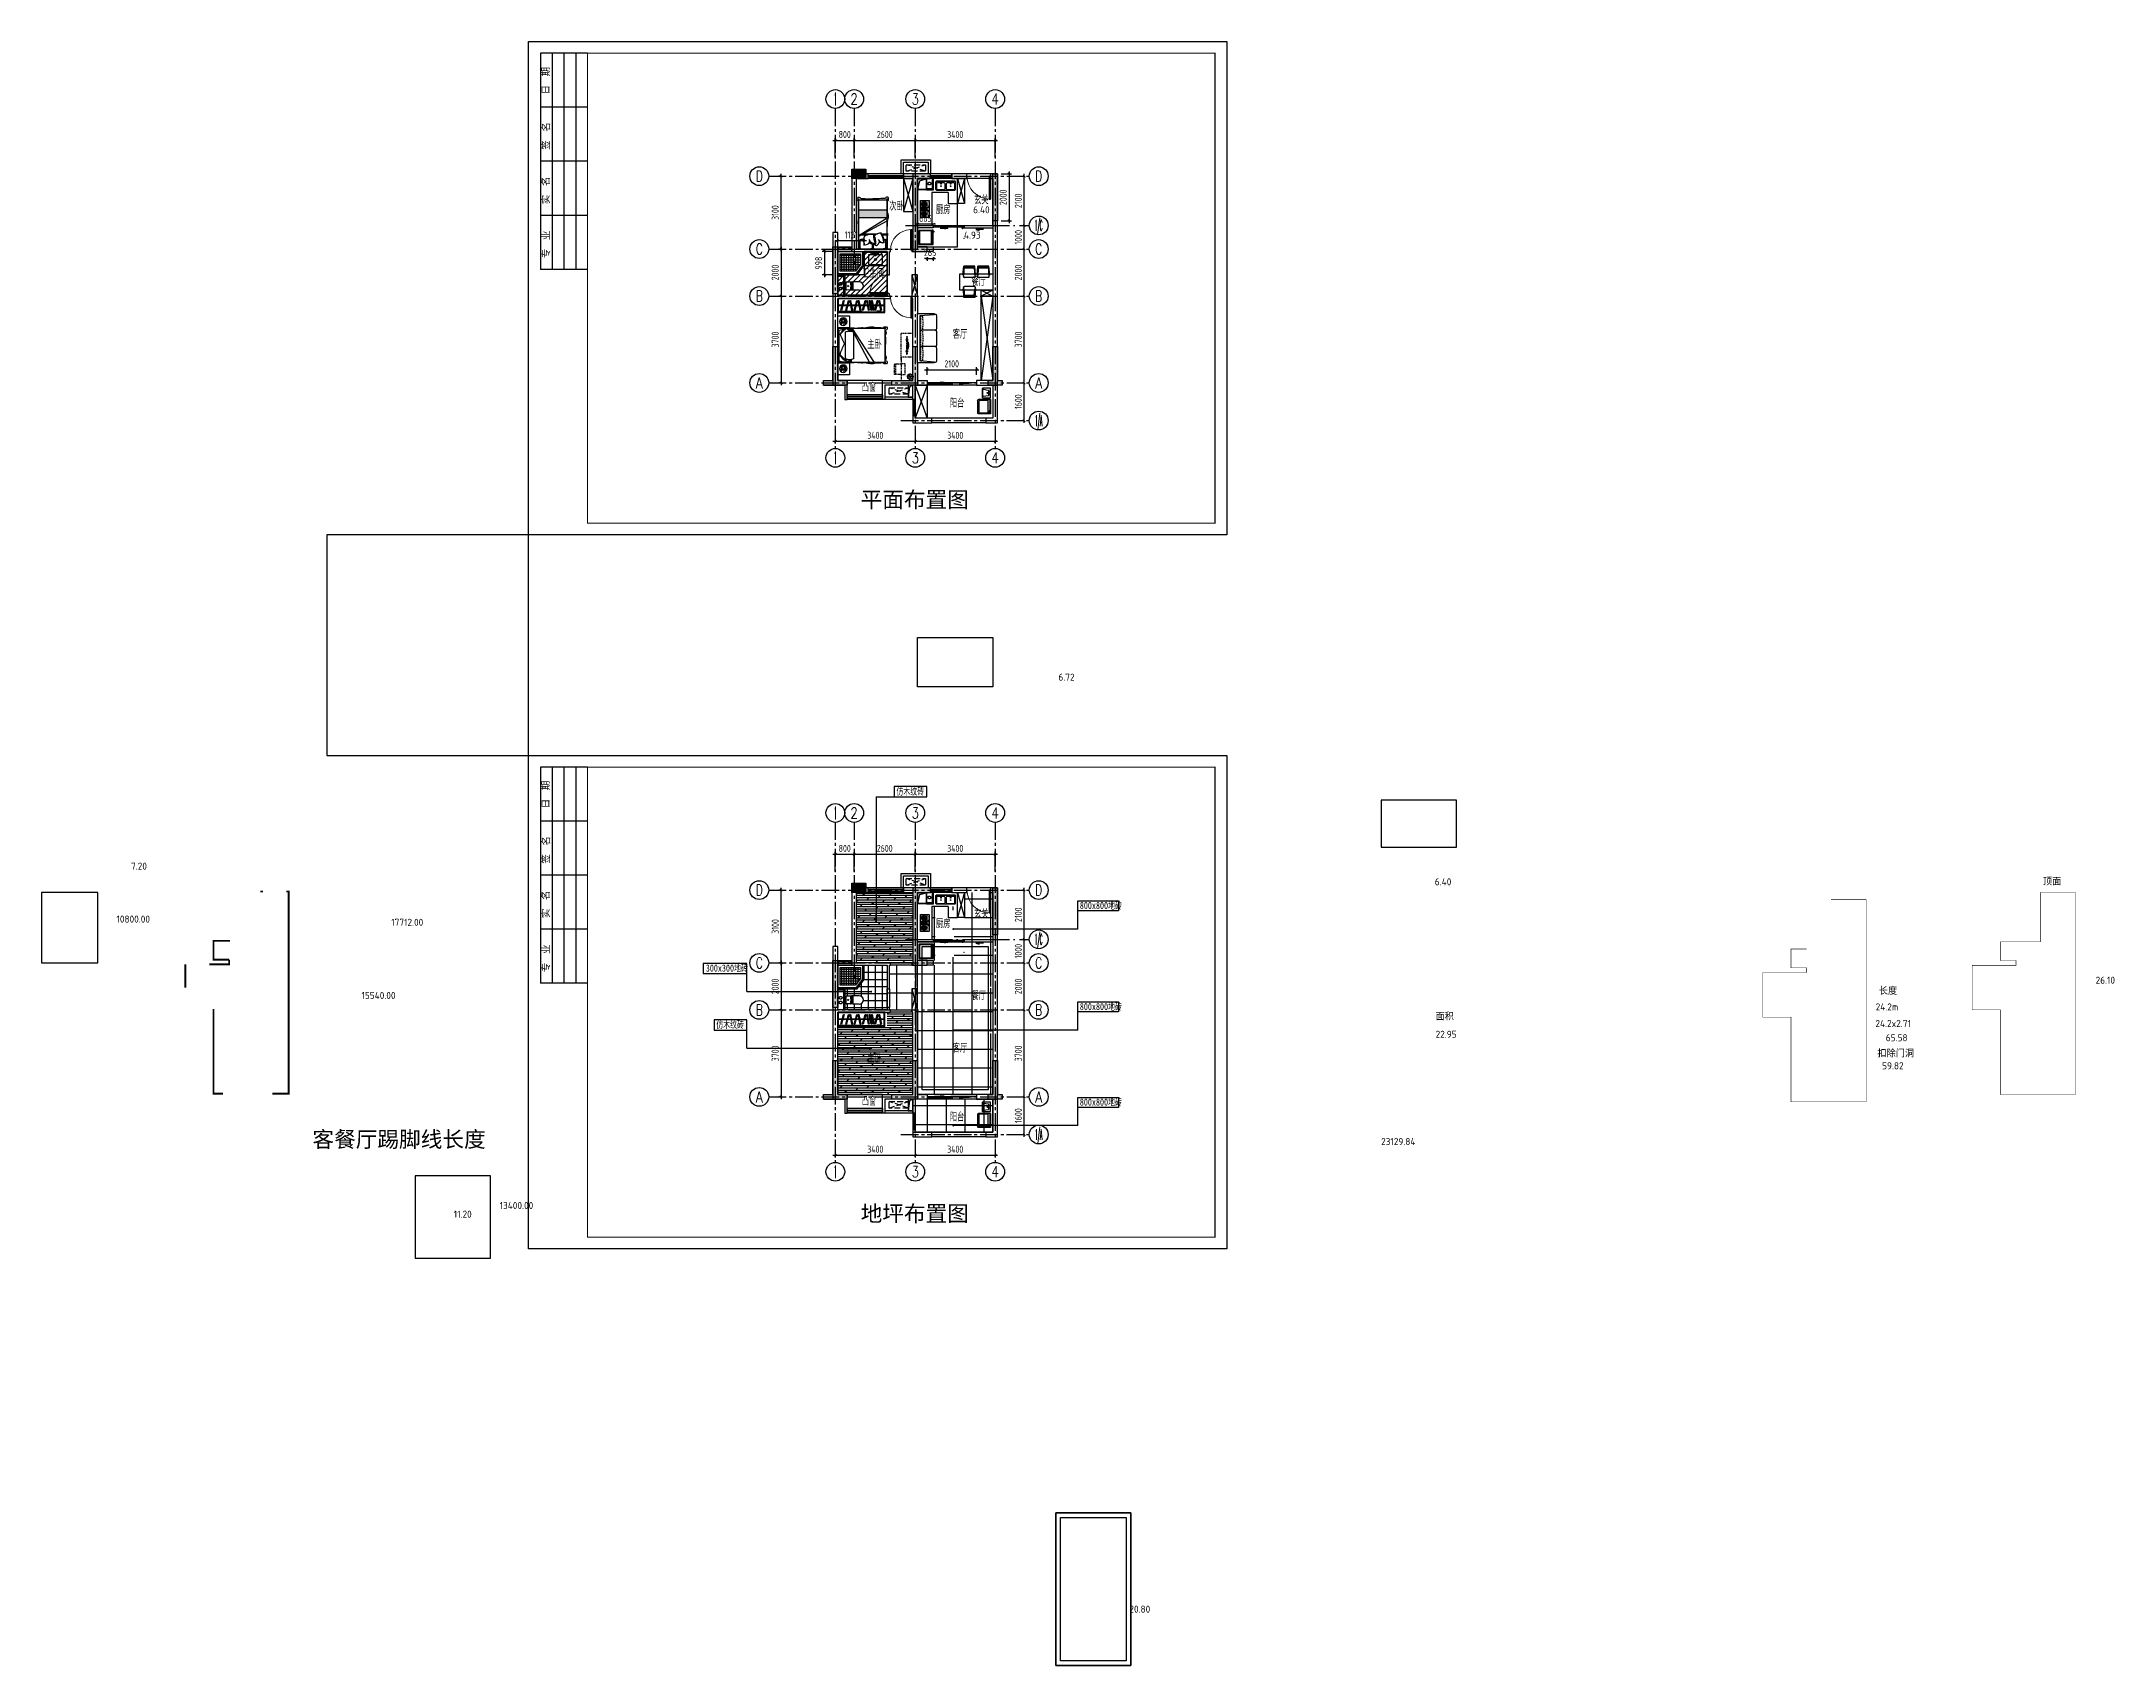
# Model space of a CAD drawing. Header units: millimetres. Extents: x -114775 to 80892, y -123028 to 12078.
# Drawn here: x -7297 to 80892, y -123028 to -53917 of the extents above; entities that cross this region are included whole.
import ezdxf
from ezdxf.enums import TextEntityAlignment as Align

# ---------------------------------------------------------------- set-up
doc = ezdxf.new("R2010")
doc.units = ezdxf.units.MM
doc.header["$LTSCALE"] = 1000
for name, pattern in [('1', [0.375, 0.25, -0.125]), ('6#轴网(1-4)20181120$0$11 12 17 18 19 20 21 22-ZW$0$DOTE', [2.42, 2, -0.2, 0.02, -0.2]), ('CENTER', [50.8, 31.75, -6.35, 6.35, -6.35]), ('CENTER2', [1.125, 0.75, -0.125, 0.125, -0.125]), ('DASH', [0.35, 0.25, -0.1]), ('DASHED', [19.05, 12.7, -6.35]), ('PS', [3200, 1500, -200, 1500])]:
    doc.linetypes.add(name, pattern=pattern)
doc.layers.get('0').update_dxf_attribs({"linetype": 'CONTINUOUS'})
doc.layers.get('Defpoints').update_dxf_attribs({"color": 6, "linetype": 'CONTINUOUS'})
for name, color, linetype in [('!PboFF-Lamps', 9, 'CONTINUOUS'), ('6#轴网(1-4)20181120$0$11 12 17 18 19 20 21 22-ZW$0$AXIS_轴号_A', 8, 'CONTINUOUS'), ('6#轴网(1-4)20181120$0$11 12 17 18 19 20 21 22-ZW$0$AXIS_轴文_A', 8, 'CONTINUOUS'), ('6#轴网(1-4)20181120$0$11 12 17 18 19 20 21 22-ZW$0$AXIS_轴线_A', 8, '6#轴网(1-4)20181120$0$11 12 17 18 19 20 21 22-ZW$0$DOTE'), ('6#轴网(1-4)20181120$0$AXIS_TEXT', 8, 'CONTINUOUS'), ('A-Lvtry', 5, 'CONTINUOUS'), ('A-洞口', 105, 'CONTINUOUS'), ('A-烟气道', 105, 'CONTINUOUS'), ('A-看线', 105, 'CONTINUOUS'), ('A-空调室外机', 5, 'DASH'), ('A-降板区域', 251, 'CONTINUOUS'), ('AE-FLOR', 151, 'CONTINUOUS'), ('AXIS', 253, 'CENTER'), ('BORDER', 7, 'CONTINUOUS'), ('DIM', 3, 'CONTINUOUS'), ('P-Furniture(活动家具)', 134, 'CONTINUOUS'), ('P-Plumbing-fix(洁具)', 134, 'CONTINUOUS'), ('P-活动家具', 146, 'CONTINUOUS'), ('PS', 6, 'PS'), ('PUB_HATCH', 8, 'CONTINUOUS'), ('PUB_TEXT', 7, 'CONTINUOUS'), ('S-降板', 143, 'CONTINUOUS'), ('TEXT', 7, 'CONTINUOUS'), ('TQ', 7, 'CONTINUOUS'), ('WALL', 2, 'CONTINUOUS'), ('WINDOW', 4, 'CONTINUOUS'), ('剪力墙', 6, 'CONTINUOUS'), ('家具', 8, 'CONTINUOUS'), ('栏杆', 142, 'CONTINUOUS'), ('门', 9, 'CONTINUOUS')]:
    doc.layers.add(name, color=color, linetype=linetype)
doc.layers.add('A-area', color=23, linetype='CONTINUOUS', plot=False)
doc.layers.add('A-FUR', color=8, linetype='CONTINUOUS', plot=False)
doc.styles.add('6#轴网(1-4)20181120$0$11 12 17 18 19 20 21 22-ZW$0$_TCH_AXIS', font='COMPLEX', dxfattribs={"bigfont": 'GBCBIG'})
doc.styles.add('6#轴网(1-4)20181120$0$COMPLEX', font='COMPLEX')
doc.styles.get("Standard").update_dxf_attribs({"font": 'tssdeng.shx', "bigfont": 'tssdchn.shx'})
doc.styles.add('TSSD_NORM', font='tssdeng.shx', dxfattribs={"bigfont": 'hztxt.shx'})
doc.styles.add('ZZ', font='tssdeng.shx', dxfattribs={"width": 0.7, "bigfont": 'tssdchn.shx'})
doc.styles.add('黑体', font='simhei.ttf')
doc.dimstyles.new('TSSD_100_100', dxfattribs={"dimtxt": 300, "dimasz": 100, "dimexe": 100, "dimexo": 250, "dimgap": 100, "dimtad": 1, "dimdec": 0, "dimzin": 0, "dimdsep": 46, "dimtxsty": 'ZZ', "dimblk": 'ARCHTICK', "dimcen": 0, "dimdle": 100, "dimclrd": 256, "dimclrt": 7, "dimadec": 0, "dimazin": 0, "dimtfac": 1, "dimtdec": 0, "dimtix": 1, "dimtmove": 2, "dimatfit": 3, "dimfxl": 0, "dimtolj": 1, "dimtzin": 0, "dimarcsym": 0})

msp = doc.modelspace()

# ---------------------------------------------------------------- texts
at = {"layer": 'PUB_TEXT', "width": 0.7}
for s, p in [('次卧', (28768.4, -61108.8)), ('玄关', (32378.1, -60845.7)), ('厨房', (30755.2, -61260.1)), ('餐厅', (32265.4, -64326.8)), ('主卧', (27835.6, -66995.4)), ('客厅', (31470.2, -66557.9)), ('凸窗', (27600.1, -68817.4)), ('阳台', (31349.4, -69490.6)), ('厨房', (30755.2, -91639.2)), ('玄关', (32378.1, -91224.8)), ('餐厅', (32265.4, -94705.9)), ('主卧', (27835.6, -97374.4)), ('客厅', (31470.2, -96937)), ('凸窗', (27600.1, -99196.5)), ('阳台', (31349.4, -99869.7))]:
    msp.add_text(s, height=337.59, dxfattribs=at).set_placement(p)
at = {"layer": 'PUB_TEXT', "style": '黑体'}
for s, p in [('平面布置图', (27550.8, -73749.9)), ('客餐厅踢脚线长度', (4232, -100970.8)), ('地坪布置图', (27550.8, -104129))]:
    msp.add_text(s, height=675.18, dxfattribs=at).set_placement(p)
at = {"layer": 'PUB_TEXT', "style": '黑体', "width": 0.7}
for s, p in [('仿木纹砖', (29073.8, -85977.5)), ('800x800地砖', (36875.5, -90833.6)), ('300x300地砖', (20964.5, -93497.3)), ('800x800地砖', (36875.5, -95136.5)), ('仿木纹砖', (21410.6, -95903.7)), ('800x800地砖', (36875.5, -99198.8))]:
    msp.add_text(s, height=300, dxfattribs=at).set_placement(p)
at = {"layer": 'S-降板'}
for s, p in [('6.40', (32336.2, -61227.4)), ('4.93', (31944.2, -62309.3)), ('6.72', (35964.8, -81119.7)), ('7.20', (-3486.5, -89162.1)), ('6.40', (51976.5, -89826.5)), ('顶面', (77842.5, -89825.9)), ('10800.00', (-4105.2, -91413.6)), ('17712.00', (7585.2, -91551.1)), ('15540.00', (6318.3, -94662)), ('长度', (70861.6, -94482.5)), ('26.10', (80085.7, -94015.4)), ('面积', (52009, -95568.1)), ('24.2m', (70730.4, -95151.4)), ('22.95', (52009, -96315.5)), ('24.2x2.71', (70719.2, -95858.5)), ('扣除门洞', (70804.7, -97144.5)), ('65.58', (71161.7, -96461.9)), ('59.82', (71003.7, -97656.1)), ('23129.84', (49690.2, -100880.8)), ('11.20', (10243.1, -103972)), ('13400.00', (12194.7, -103601.7)), ('20.80', (38983.8, -120777.1))]:
    msp.add_text(s, height=300, dxfattribs=at).set_placement(p)

# ---------------------------------------------------------------- blocks, each defined once
blk = doc.blocks.new('u5g')
at = {"color": 8, "linetype": 'DASH', "ltscale": 20}
for p, q in [((28966, -300), (28976, -300)), ((28966, -350), (28976, -350)), ((28976, -300), (28976, -350)), ((30641, -313), (28976, -313)), ((30641, -338), (28976, -338)), ((30651, -300), (30641, -300)), ((30641, -300), (30641, -350)), ((30651, -350), (30641, -350))]:
    blk.add_line(p, q, dxfattribs=at)
at = {"color": 8, "ltscale": 20}
for p, q in [((29071, -623), (29236, -623)), ((29236, -623), (29141, -642)), ((29141, -642), (29141, -623)), ((30381, -595), (30476, -576)), ((30546, -595), (30381, -595)), ((30476, -576), (30476, -595))]:
    blk.add_line(p, q, dxfattribs=at)
at = {"linetype": 'DASH', "ltscale": 20}
for points in [[(30671, 0), (28946, 0), (28946, -650), (30671, -650)], [(28966, -595), (29819, -595), (29819, -615), (28966, -615)], [(29799, -615), (30651, -615), (30651, -635), (29799, -635)]]:
    blk.add_lwpolyline(points, close=True, dxfattribs=at)
blk.add_lwpolyline([(30651, -650), (30651, -20), (28966, -20), (28966, -650)], dxfattribs=at)
at = {"color": 8, "linetype": 'DASH', "ltscale": 20}
for points in [[(29067, -548), (29160, -100), (29183, -105), (29090, -552)], [(29243, -548), (29337, -100), (29360, -105), (29266, -552)], [(29465, -554), (29394, -102), (29417, -98), (29488, -550)], [(29551, -548), (29644, -100), (29667, -105), (29574, -552)], [(29774, -554), (29703, -102), (29726, -98), (29797, -550)], [(29860, -548), (29953, -100), (29976, -105), (29883, -552)], [(30081, -554), (30010, -102), (30033, -98), (30104, -550)], [(30174, -554), (30103, -102), (30127, -98), (30197, -550)], [(30260, -554), (30189, -102), (30212, -98), (30283, -550)], [(30306, -548), (30400, -100), (30423, -105), (30329, -552)], [(30527, -554), (30456, -102), (30480, -98), (30550, -550)]]:
    blk.add_lwpolyline(points, close=True, dxfattribs=at)
blk = doc.blocks.new('床-次')
for p, q in [((0, 1250), (-500, 1250)), ((-500, 1250), (-500, 750)), ((-282, 1064), (-395, 976)), ((-265, 1087), (-391, 1062)), ((-251, 1095), (-351, 1126)), ((-288, 1032), (-341, 888)), ((-230, 1100), (-298, 1161)), ((-280, 1009), (-244, 852)), ((-254, 985), (-140, 886)), ((-211, 1097), (-247, 1171)), ((-213, 982), (-86, 965)), ((-179, 1074), (-190, 1164)), ((-185, 997), (-86, 1057)), ((-168, 1033), (-134, 1132)), ((0, 750), (0, 1250)), ((-40, 738), (-2054, 738)), ((-40, 738), (-2054, 738)), ((-2000, 738), (-2000, -801)), ((-608, 738), (-1552, -732)), ((-575, 738), (-1364, -758)), ((-678, 577), (-678, -578)), ((-571, 738), (-571, 606)), ((-520, 738), (-520, 615)), ((-500, 750), (0, 750)), ((-336, -578), (-336, 577)), ((-63, -676), (-63, 641)), ((-40, -750), (-40, 750)), ((-40, 750), (0, 750)), ((0, 750), (0, -750)), ((-40, -712), (-2054, -712)), ((-40, -715), (-2054, -715)), ((-571, -591), (-571, -758)), ((-520, -600), (-520, -758)), ((0, -750), (-500, -750)), ((-500, -750), (-500, -1250)), ((-473, -611), (-473, -676)), ((-251, -905), (-351, -874)), ((-230, -900), (-298, -839)), ((-211, -903), (-247, -829)), ((-179, -926), (-190, -836)), ((-168, -967), (-134, -868)), ((0, -750), (-40, -750)), ((0, -1250), (0, -750)), ((-500, -1250), (0, -1250)), ((-282, -936), (-395, -1024)), ((-265, -913), (-391, -938)), ((-288, -968), (-341, -1112)), ((-280, -991), (-244, -1148)), ((-254, -1015), (-140, -1114)), ((-213, -1018), (-86, -1035)), ((-185, -1003), (-86, -943))]:
    blk.add_line(p, q)
for centre, radius in [((-239, 1012), 160), ((-228, 1040), 60), ((-239, -988), 160), ((-228, -960), 60)]:
    blk.add_circle(centre, radius)
for centre, radius, start, end in [((-2051, 726), 61.8, 114.65516, 197.05817), ((-1983, 764), 138, 203.70607, 231.95597), ((-2025, 689), 106, 45.78413, 118.72126), ((-2098, 610), 53.6, 340.23108, 55.86441), ((-1820, 531), 236, 164.99871, 197.18078), ((-2003, 452), 43.4, 129.07345, 167.94605), ((5743, 272), 7776, 179.44258, 181.07566), ((-1220, 79), 813, 176.67233, 181.72422), ((-2962, 430), 934, 354.95264, 3.41649), ((-9950, -200), 7922, 358.6733, 1.8401), ((-1951, 749), 16, 93.39574, 183.44183), ((-1966, -467), 1215, 83.96781, 90.04075), ((-1770, 1900), 1160, 266.64954, 276.11997), ((-1636, 955), 209, 267.15615, 297.45765), ((-1447, 581), 210, 87.96316, 116.12762), ((-1431, 599), 192, 63.04698, 92.64916), ((-1226, 1105), 355, 250.60635, 272.32801), ((-1221, -1525), 2276, 85.96877, 89.74947), ((-909, 2045), 1309, 263.33019, 272.35813), ((-778, -774), 1513, 87.0776, 92.9224), ((-656, 1541), 806, 266.782, 275.59148), ((-507, 162), 449, 67.62117, 112.37883), ((-481, 164), 584, 86.03666, 99.53314), ((-58, 47), 749, 113.83469, 131.46224), ((532, -530), 1549, 124.57489, 131.88808), ((-775, -20652), 21401, 88.49238, 89.10433), ((-1547, -637), 1811, 37.31306, 49.42063), ((-690, 186), 638, 26.40883, 59.00025), ((-2186, 1137), 2172, 328.3558, 342.10444), ((-268, 143), 539, 67.62117, 92.10241), ((-7673, -3224), 8088, 20.45865, 24.04845), ((-160, -2198), 2940, 87.66163, 91.01156), ((-2051, -723), 61.8, 162.94183, 245.34484), ((-1983, -761), 138, 128.04403, 156.29393), ((-2025, -686), 106, 241.27874, 314.21587), ((-2098, -607), 53.6, 304.13559, 19.76892), ((-1820, -528), 236, 162.81922, 195.00129), ((-2329, -362), 300, 341.30518, 356.04213), ((-1966, 470), 1215, 269.95925, 276.03219), ((-1951, -746), 16, 176.55817, 266.60426), ((-1770, -1897), 1160, 83.88003, 93.35046), ((-1636, -952), 209, 62.54235, 92.84385), ((-1447, -578), 210, 243.87238, 272.03684), ((-1431, -596), 192, 267.35084, 296.95302), ((-1226, -1102), 355, 87.67199, 109.39365), ((-1221, 1528), 2276, 270.25053, 274.03123), ((-909, -2042), 1309, 87.64187, 96.66981), ((-778, 777), 1513, 267.0776, 272.9224), ((-656, -1538), 806, 84.40852, 93.218), ((-507, -163), 449, 247.62117, 292.37883), ((-481, -161), 584, 260.46686, 273.96334), ((-268, -177), 539, 247.62117, 292.37883), ((-775, 20655), 21401, 270.89567, 271.50762), ((-35, 25), 749, 237.46377, 246.16531), ((555, 626), 1549, 231.63721, 235.42511), ((-1524, 733), 1811, 309.96455, 322.68694), ((-667, -114), 638, 300.99975, 333.59117), ((-160, 2201), 2940, 268.98844, 272.33837)]:
    blk.add_arc(centre, radius, start, end)
at = {"text_generation_flag": 4, "width": 0.8, "flags": 9}
for tag, p in [('XSIZE', (-239, 1012)), ('YSIZE', (-239, 1012)), ('XSIZE', (-239, -988)), ('YSIZE', (-239, -988))]:
    blk.add_attdef(tag, p, '', height=0.5, rotation=180, dxfattribs=at)
blk = doc.blocks.new('A$C2EEA3612')
at = {"linetype": 'Continuous'}
for p, q in [((-180, 570), (-173, 300)), ((-175, 570), (-168, 300)), ((-173, 300), (-171, 240)), ((-172, 255), (172, 255)), ((-171, 240), (-169, 187)), ((-169, 187), (-166, 19)), ((-163, 295), (163, 295)), ((-163, 290), (163, 290)), ((-146, 0), (146, 0)), ((169, 187), (166, 19)), ((175, 570), (168, 300)), ((171, 240), (169, 187)), ((173, 300), (171, 240)), ((180, 570), (173, 300))]:
    blk.add_line(p, q, dxfattribs=at)
for radius in [20, 15]:
    blk.add_circle((0, 90), radius, dxfattribs=at)
for centre, radius, start, end in [((0, 570), 180, 0, 180), ((0, 570), 175, 0, 180), ((-163, 300), 10, 181.7534, 270), ((-149, 187), 20, 99.85566, 181.7534), ((-163, 300), 5, 181.7534, 270), ((-146, 20), 20, 181.7534, 270), ((0, -673), 893, 80.14434, 99.85566), ((146, 20), 20, 270, 358.2466), ((149, 187), 20, 358.2466, 80.14434), ((163, 300), 5, 270, 358.2466), ((163, 300), 10, 270, 358.2466)]:
    blk.add_arc(centre, radius, start, end, dxfattribs=at)
blk = doc.blocks.new('g3wr')
at = {"color": 251}
blk.add_wipeout([(92376, 176270), (92376, 176416), (92376, 176562), (92382, 176575), (92396, 176582), (92459, 176583), (92576, 176581), (92666, 176589), (92736, 176588), (92946, 176596), (92946, 176591), (93057, 176558), (93057, 176558), (93126, 176416), (93076, 176298), (92946, 176236), (92831, 176244), (92676, 176243), (92576, 176251), (92396, 176250)], dxfattribs=at)
at = {"xscale": -1, "rotation": 270}
blk.add_blockref('A$C2EEA3612', (92376, 176416), dxfattribs=at)
blk = doc.blocks.new('ktswaj')
at = {"linetype": 'DASH'}
blk.add_lwpolyline([(15990, 179083), (15990, 178253), (16268, 178253), (16268, 179083)], close=True, dxfattribs=at)
for points in [[(15990, 179083), (16268, 178253)], [(15990, 178253), (16268, 179083)]]:
    blk.add_lwpolyline(points, dxfattribs=at)
blk = doc.blocks.new('BX1')
at = {"layer": 'A-Lvtry'}
for p, q in [((-560, 8), (-608, 8)), ((-608, 8), (-608, -608)), ((-560, -608), (-560, 8)), ((0, 0), (-560, 0)), ((0, -600), (0, 0)), ((-631, -564), (-631, -520)), ((-631, -520), (-608, -520)), ((-608, -564), (-631, -564)), ((-608, -520), (-608, -564)), ((-608, -608), (-560, -608)), ((-560, 0), (-560, -600)), ((-560, -600), (0, -600)), ((-24, -24), (-536, -24)), ((-536, -24), (-536, -576)), ((-536, -576), (-24, -576)), ((-24, -576), (-24, -24))]:
    blk.add_line(p, q, dxfattribs=at)
blk = doc.blocks.new('__附着_A10-SGT-95户型_TEN24QEP_设计区$0$A-Toilet-9')
for p, q in [((-300, 0), (-300, 520)), ((-300, 120), (300, 120)), ((-300, 30), (180, 30)), ((-300, 0), (300, 0)), ((-270, 550), (270, 550)), ((-270, 120), (-270, 470)), ((-240, 500), (240, 500)), ((180, 60), (260, 60)), ((180, 30), (180, 60)), ((260, 30), (260, 60)), ((260, 30), (300, 30)), ((270, 120), (270, 470)), ((300, 0), (300, 520))]:
    blk.add_line(p, q)
blk.add_circle((220, 30), 15)
for centre, start, end in [((-270, 520), 90, 180), ((-240, 470), 90, 180), ((240, 470), 0, 90), ((270, 520), 0, 90)]:
    blk.add_arc(centre, 30, start, end)
blk = doc.blocks.new('__附着_A10-SGT-95户型_TEN24QEP_设计区$0$A-Kitchen-9')
at = {"ltscale": 0.6}
blk.add_line((400, -320), (400, 0), dxfattribs=at)
blk.add_lwpolyline([(400, 0), (0, 0), (0, -320, 0.414214), (40, -360), (360, -360, 0.414214), (400, -320)], format="xyb", dxfattribs=at)
blk.add_lwpolyline([(400, 0), (0, 0), (0, -320, 0.414214), (40, -360), (360, -360, 0.414214), (400, -320)], format="xyb", dxfattribs=at)
blk.add_lwpolyline([(323, -97), (356, -297, -0.463455), (336, -320), (64, -320, -0.463455), (44, -297), (77, -97, -0.366629), (97, -80), (303, -80, -0.366629)], format="xyb", close=True, dxfattribs=at)
blk.add_lwpolyline([(323, -97), (356, -297, -0.463455), (336, -320), (64, -320, -0.463455), (44, -297), (77, -97, -0.366629), (97, -80), (303, -80, -0.366629)], format="xyb", close=True, dxfattribs=at)
for centre, radius in [((150, -40), 15), ((200, -130), 20), ((250, -40), 15)]:
    blk.add_circle(centre, radius, dxfattribs=at)
blk = doc.blocks.new('$DorLib2D$00000131')
at = {"color": 0, "linetype": 'Continuous'}
for p, q in [((-0.5, 0.125), (-0.5, 0)), ((0.019, 0.125), (-0.5, 0.125)), ((-0.5, 0), (0.019, 0)), ((-0.024, 0), (0.5, 0)), ((-0.024, -0.125), (-0.024, 0)), ((0.019, 0), (0.019, 0.125)), ((0.15, 0.125), (0.232, 0.197)), ((0.35, 0.125), (0.15, 0.125)), ((0.232, 0.197), (0.232, 0.125)), ((0.5, 0), (0.5, -0.125)), ((-0.35, -0.125), (-0.15, -0.125)), ((-0.232, -0.197), (-0.232, -0.125)), ((-0.15, -0.125), (-0.232, -0.197)), ((0.5, -0.125), (-0.024, -0.125))]:
    blk.add_line(p, q, dxfattribs=at)
blk = doc.blocks.new('$TCHSYS$WIN2D')
for p, q in [((-0.5, 0.5), (0.5, 0.5)), ((-0.5, 0.5), (-0.5, -0.5)), ((0.5, 0.167), (-0.5, 0.167)), ((0.5, 0.5), (0.5, -0.5)), ((0.5, -0.167), (-0.5, -0.167)), ((-0.5, -0.5), (0.5, -0.5))]:
    blk.add_line(p, q)
blk = doc.blocks.new('$DorLib2D$00000001')
for p, q in [((0.45, 0.975), (0.5, 0.975)), ((0.45, 0), (0.45, 0.975)), ((0.5, 0), (0.5, 0.975)), ((0.5, 0), (0.45, 0))]:
    blk.add_line(p, q)
at = {"lineweight": 13}
blk.add_arc((0.475, 0), 0.975, 91.46928, 180, dxfattribs=at)
blk = doc.blocks.new('A3ktsjw')
at = {"layer": '栏杆'}
for points in [[(-26114, 169535), (-26114, 170135), (-24864, 170135), (-24864, 169535)], [(-26014, 169535), (-26014, 170035), (-24964, 170035), (-24964, 169535)]]:
    blk.add_lwpolyline(points, dxfattribs=at)
at = {"layer": 'A-空调室外机', "extrusion": (0, 0, -1), "zscale": -1, "rotation": 90}
blk.add_blockref('ktswaj', (204157, 153656), dxfattribs=at)
blk = doc.blocks.new('!pboFF-Reading lamp-H_W_L-T-01')
at = {"linetype": '1', "ltscale": 0.2}
blk.add_wipeout([(-79, -62), (-76, -65), (-74, -67), (-72, -69), (-70, -71), (-67, -74), (-66, -76), (-64, -77), (-54, -84), (-54, -84), (-40, -92), (-33, -94), (-25, -97), (-18, -98), (-9, -100), (0, -100), (7, -100), (18, -98), (27, -96), (35, -94), (43, -90), (51, -86), (58, -81), (69, -72), (75, -66), (79, -61), (86, -52), (93, -37), (96, -29), (97, -23), (100, -9), (100, 0), (100, 10), (98, 21), (95, 30), (92, 38), (89, 45), (79, 61), (69, 73), (61, 79), (51, 86), (37, 93), (28, 96), (17, 99), (10, 100), (-14, 99), (-21, 98), (-21, 98), (-33, 94), (-40, 91), (-49, 87), (-54, 84), (-63, 78), (-77, 64), (-83, 56), (-87, 49), (-91, 42), (-94, 33), (-98, 21), (-100, 7), (-100, 0), (-99, -12), (-98, -18), (-96, -27), (-94, -35), (-89, -45)], dxfattribs=at).dxf.layer = '家具'
at = {"layer": '!PboFF-Lamps'}
blk.add_circle((0, 0), 36.7, dxfattribs=at)
at = {"layer": '家具', "linetype": '1', "ltscale": 0.2}
for p, q in [((4, -8), (-62, 107)), ((4, 8), (-62, -107)), ((-9, 0), (123, 0))]:
    blk.add_line(p, q, dxfattribs=at)
at = {"layer": '家具', "const_width": 4.44}
for points in [[(-48, 83), (-61, 106)], [(95, 0), (122, 0)], [(-47, -82), (-61, -105)]]:
    blk.add_lwpolyline(points, dxfattribs=at)
at = {"layer": '家具', "linetype": '1', "ltscale": 0.2}
for radius in [100, 86.7]:
    blk.add_circle((0, 0), radius, dxfattribs=at)
blk = doc.blocks.new('_ArchTick')
at = {"color": 0, "linetype": 'ByBlock', "const_width": 0.4}
blk.add_lwpolyline([(-0.5, -0.5), (0.5, 0.5)], dxfattribs=at)
blk = doc.blocks.new('*D91')
at = {"layer": 'Defpoints', "color": 0}
for p in [(33274, -59550), (33274, -61550), (33864, -61550)]:
    blk.add_point(p, dxfattribs=at)
at = {"layer": 'DIM', "color": 0, "lineweight": -2}
for p, q in [((33524, -59550), (33964, -59550)), ((33524, -61550), (33964, -61550))]:
    blk.add_line(p, q, dxfattribs=at)
at = {"layer": 'DIM', "lineweight": -2}
blk.add_line((33864, -59450), (33864, -61650), dxfattribs=at)
at = {"layer": 'DIM', "lineweight": -2, "xscale": 100, "yscale": 100, "zscale": 100}
for p, rotation in [((33864, -59550), 90), ((33864, -61550), 270)]:
    blk.add_blockref('_ArchTick', p, dxfattribs=dict(at, rotation=rotation))
at = {"layer": 'DIM', "color": 7, "insert": (33614, -60550), "char_height": 300, "attachment_point": 5, "rotation": 90, "style": 'ZZ'}
blk.add_mtext('\\A1;2000', dxfattribs=at)
blk = doc.blocks.new('chair4')
at = {"linetype": 'DASH', "ltscale": 200}
for p, q in [((-470, 211), (-470, -211)), ((-426, 250), (-410, 249)), ((-426, -250), (-410, -249))]:
    blk.add_line(p, q, dxfattribs=at)
at = {"ltscale": 20}
for p, q in [((-389, 247), (-372, 245)), ((-365, 269), (0, 234)), ((-40, 214), (-40, -214)), ((0, 234), (0, -234)), ((-389, -247), (-372, -245)), ((-365, -269), (0, -234))]:
    blk.add_line(p, q, dxfattribs=at)
at = {"linetype": 'DASH', "ltscale": 200, "extrusion": (0, 0, -1)}
for centre, start_param, end_param in [((-430, 211), 3.926991, 5.586837), ((-430, -211), 2.267145, 3.926991)]:
    blk.add_ellipse(centre, major_axis=(28.3, 28.3), ratio=1, start_param=start_param, end_param=end_param, dxfattribs=at)
at = {"ltscale": 20, "extrusion": (0, 0, -1)}
for centre, major_axis, ratio, start_param, end_param in [((-366, 237), (5.66, -5.66), 1, 0.914477, 2.702691), ((-440, 264), (50.3, 50.3), 1, 0.774487, 1.131895), ((-365, 265), (2.83, 2.83), 1, 3.91608, 5.586837), ((-125, 1886), (-1792, 85), 0.932857, 4.621064, 4.803714), ((-2033, -2), (-3, 2384), 0.819086, 1.481782, 1.659811), ((-6, 198), (26.3, 26.3), 1, 4.375488, 5.671939), ((-366, -237), (5.66, 5.66), 1, 3.580494, 5.368708), ((-440, -264), (50.3, -50.3), 1, -1.131895, -0.774487), ((-365, -265), (2.83, -2.83), 1, 0.696349, 2.367105), ((-125, -1886), (1792, 85), 0.932857, 4.621064, 4.803714), ((-6, -198), (26.3, 26.3), 1, 2.182042, 3.478494)]:
    blk.add_ellipse(centre, major_axis=major_axis, ratio=ratio, start_param=start_param, end_param=end_param, dxfattribs=at)
blk = doc.blocks.new('dwefe')
blk.add_lwpolyline([(36957, 174333), (38357, 174333), (38357, 175033), (36957, 175033)], close=True)
at = {"extrusion": (0, 0, -1), "xscale": -1, "zscale": -1, "rotation": 270}
for p in [(-37357, 175347), (-37957, 175347)]:
    blk.add_blockref('chair4', p, dxfattribs=at)
at = {"xscale": -1, "rotation": 90}
blk.add_blockref('chair4', (37957, 174019), dxfattribs=at)
blk = doc.blocks.new('A$C558726A8')
at = {"layer": 'P-Furniture(活动家具)'}
h = blk.add_hatch(dxfattribs=at)
h.set_pattern_fill('AR-SAND,_O', color=250)
h.set_pattern_definition([(37.5, (-27199.047, -9670.22), (-1.60003, 48.941324), [0, -38.608, 0, -43.18, 0, -41.275]), (7.5, (-27199.05, -9670.22), (44.95233, 71.68251), [0, -20.828, 0, -34.798, 0, -13.335]), (327.5, (-27230.29, -9670.22), (79.09924, 0.14372), [0, -12.7, 0, -45.72, 0, -59.69]), (317.5, (-27230.29, -9670.22), (76.35565, 22.29293), [0, -6.35, 0, -29.972, 0, -34.29])])
h.paths.add_polyline_path([(-343, 375, 0.414214), (-362, 356), (-362, 20, 0.414214), (-343, 0), (343, 0, 0.414214), (362, 20), (362, 356, 0.414214), (343, 375)])
h.paths.add_polyline_path([(72, 309), (72, 121, -0.414214), (56, 105), (-56, 105, -0.414214), (-72, 121), (-72, 309, -0.414214), (-56, 325), (56, 325, -0.414214)], flags=16)
h.paths.add_polyline_path([(70, 309), (70, 121, -0.414214), (56, 107), (-56, 107, -0.414214), (-70, 121), (-70, 309, -0.414214), (-56, 323), (56, 323, -0.414214)], flags=0)
h.paths.add_polyline_path([(313, 212, -1), (94, 212, -1)], flags=16)
h.paths.add_polyline_path([(311, 212, -1), (96, 212, -1)], flags=0)
h.paths.add_polyline_path([(165, 287), (183, 287, -0.359638), (191, 280), (216, 280, -0.359638), (225, 287), (243, 287, -0.414214), (279, 251, -0.251251), (272, 242), (272, 230, -0.359638), (279, 221), (279, 202, -0.359638), (272, 194), (272, 181, -0.251251), (279, 173, -0.414214), (243, 136), (225, 136, -0.359638), (216, 143), (191, 143, -0.359638), (183, 136), (165, 136, -0.414214), (128, 173, -0.251251), (135, 181), (135, 194, -0.359638), (128, 202), (128, 221, -0.359638), (135, 230), (135, 242, -0.251251), (128, 251, -0.414214)], flags=0)
h.paths.add_polyline_path([(253, 212, -1), (155, 212, -1)], flags=0)
h.paths.add_polyline_path([(243, 212, -1), (165, 212, -1)], flags=0)
h.paths.add_polyline_path([(240, 212, -1), (167, 212, -1)], flags=0)
h.paths.add_polyline_path([(237, 212, -1), (170, 212, -1)], flags=0)
h.paths.add_polyline_path([(175, 219), (190, 218, -0.299124), (204, 226, -0.028861), (205, 226), (212, 240, -0.215015), (224, 233), (215, 221, -0.330841), (215, 203), (224, 190, -0.215015), (212, 183), (205, 197, -0.028861), (204, 197, -0.299124), (190, 206), (175, 205, -0.215015)], flags=0)
h.paths.add_polyline_path([(-96, 212, -1), (-311, 212, -1)], flags=16)
h.paths.add_polyline_path([(-98, 212, -1), (-309, 212, -1)], flags=0)
h.paths.add_polyline_path([(-128, 251, -0.251251), (-135, 242), (-135, 230, -0.359638), (-128, 221), (-128, 202, -0.359638), (-135, 194), (-135, 181, -0.251251), (-128, 173, -0.414214), (-165, 136), (-183, 136, -0.359638), (-191, 143), (-216, 143, -0.359638), (-225, 136), (-243, 136, -0.414214), (-279, 173, -0.251251), (-272, 181), (-272, 194, -0.359638), (-279, 202), (-279, 221, -0.359638), (-272, 230), (-272, 242, -0.251251), (-279, 251, -0.414214), (-243, 287), (-225, 287, -0.359638), (-216, 280), (-191, 280, -0.359638), (-183, 287), (-165, 287, -0.414214)], flags=0)
h.paths.add_polyline_path([(-155, 212, -1), (-253, 212, -1)], flags=0)
h.paths.add_polyline_path([(-165, 212, -1), (-243, 212, -1)], flags=0)
h.paths.add_polyline_path([(-167, 212, -1), (-240, 212, -1)], flags=0)
h.paths.add_polyline_path([(-170, 212, -1), (-237, 212, -1)], flags=0)
h.paths.add_polyline_path([(-175, 219, -0.215015), (-175, 205), (-190, 206, -0.299124), (-204, 197, -0.028861), (-205, 197), (-212, 183, -0.215015), (-224, 190), (-215, 203, -0.330841), (-215, 221), (-224, 233, -0.215015), (-212, 240), (-205, 226, -0.028861), (-204, 226, -0.299124), (-190, 218)], flags=0)
h.paths.add_polyline_path([(103, 41, -1), (64, 41, -1)], flags=16)
h.paths.add_polyline_path([(86, 57), (86, 56, -0.877066), (86, 26), (86, 25, -1), (82, 25), (82, 26, -0.877066), (82, 56), (82, 57, -1)], flags=0)
h.paths.add_polyline_path([(97, 53, -1.000001), (94, 53, -1.000001)], flags=0)
h.paths.add_polyline_path([(102, 41, -1.000001), (100, 41, -1.000001)], flags=0)
h.paths.add_polyline_path([(-64, 41, -1), (-103, 41, -1)], flags=16)
h.paths.add_polyline_path([(-82, 57), (-82, 56, -0.877066), (-82, 26), (-82, 25, -1), (-86, 25), (-86, 26, -0.877066), (-86, 56), (-86, 57, -1)], flags=0)
h.paths.add_polyline_path([(-94, 53, -1.000001), (-97, 53, -1.000001)], flags=0)
h.paths.add_polyline_path([(-100, 41, -1.000001), (-102, 41, -1.000001)], flags=0)
for points in [[(-100, 41, 1), (-102, 41, 1)], [(-97, 54, 1.000001), (-94, 54, 1.000001)], [(94, 54, 1.000001), (97, 54, 1.000001)], [(102, 41, 1), (100, 41, 1)]]:
    blk.add_hatch(color=251, dxfattribs=at).paths.add_polyline_path(points)
at = {"layer": 'P-Furniture(活动家具)', "color": 251}
for p, q in [((-284, 258), (-224, 224)), ((-284, 165), (-224, 200)), ((-228, 226), (-280, 256)), ((-228, 198), (-280, 168)), ((-279, 221), (-279, 202)), ((-272, 251), (-272, 173)), ((-243, 287), (-225, 287)), ((-243, 280), (-165, 280)), ((-243, 143), (-165, 143)), ((-243, 136), (-225, 136)), ((-224, 233), (-212, 240)), ((-215, 221), (-224, 233)), ((-215, 203), (-224, 190)), ((-212, 183), (-224, 190)), ((-211, 224), (-218, 237)), ((-211, 199), (-218, 187)), ((-205, 226), (-212, 240)), ((-205, 197), (-212, 183)), ((-204, 240), (-204, 300)), ((-204, 183), (-204, 124)), ((-190, 218), (-175, 219)), ((-190, 206), (-175, 205)), ((-189, 212), (-175, 212)), ((-165, 287), (-183, 287)), ((-123, 258), (-183, 224)), ((-123, 165), (-183, 200)), ((-165, 136), (-183, 136)), ((-179, 226), (-127, 256)), ((-179, 198), (-127, 168)), ((-175, 219), (-175, 205)), ((-135, 251), (-135, 173)), ((-128, 221), (-128, 202)), ((-70, 304), (70, 304)), ((-70, 302), (70, 302)), ((-70, 282), (70, 282)), ((-70, 280), (70, 280)), ((-70, 260), (70, 260)), ((-70, 258), (70, 258)), ((-70, 238), (70, 238)), ((-70, 236), (70, 236)), ((-70, 216), (70, 216)), ((-70, 214), (70, 214)), ((-70, 194), (70, 194)), ((-70, 192), (70, 192)), ((-70, 172), (70, 172)), ((-70, 170), (70, 170)), ((-70, 150), (70, 150)), ((-70, 148), (70, 148)), ((-70, 128), (70, 128)), ((-70, 126), (70, 126)), ((123, 258), (183, 224)), ((123, 165), (183, 200)), ((179, 226), (127, 256)), ((179, 198), (127, 168)), ((128, 221), (128, 202)), ((135, 251), (135, 173)), ((165, 287), (183, 287)), ((243, 280), (165, 280)), ((243, 143), (165, 143)), ((165, 136), (183, 136)), ((190, 218), (175, 219)), ((175, 219), (175, 205)), ((189, 212), (175, 212)), ((190, 206), (175, 205)), ((204, 240), (204, 300)), ((204, 183), (204, 124)), ((205, 226), (212, 240)), ((205, 197), (212, 183)), ((211, 224), (218, 237)), ((211, 199), (218, 187)), ((224, 233), (212, 240)), ((212, 183), (224, 190)), ((215, 221), (224, 233)), ((215, 203), (224, 190)), ((284, 258), (224, 224)), ((284, 165), (224, 200)), ((243, 287), (225, 287)), ((243, 136), (225, 136)), ((228, 226), (280, 256)), ((228, 198), (280, 168)), ((272, 251), (272, 173)), ((279, 221), (279, 202))]:
    blk.add_line(p, q, dxfattribs=at)
at = {"layer": 'P-Furniture(活动家具)'}
blk.add_lwpolyline([(-343, 0, -0.414214), (-362, 20), (-362, 356, -0.414214), (-343, 375), (343, 375, -0.414214), (362, 356), (362, 20, -0.414214), (343, 0)], format="xyb", close=True, dxfattribs=at)
at = {"layer": 'P-Furniture(活动家具)', "color": 251, "const_width": 0.979}
for points in [[(-228, 226), (-280, 256)], [(-228, 198), (-280, 168)], [(-204, 240), (-204, 300)], [(-204, 183), (-204, 124)], [(-179, 226), (-127, 256)], [(-179, 198), (-127, 168)], [(179, 226), (127, 256)], [(179, 198), (127, 168)], [(204, 240), (204, 300)], [(204, 183), (204, 124)], [(228, 226), (280, 256)], [(228, 198), (280, 168)]]:
    blk.add_lwpolyline(points, dxfattribs=at)
for points in [[(-204, 226, -1), (-204, 197, -1), (-204, 226, -1)], [(204, 226, 1), (204, 197, 1), (204, 226, 1)]]:
    blk.add_lwpolyline(points, format="xyb", dxfattribs=at)
at = {"layer": 'P-Furniture(活动家具)', "color": 251}
for points in [[(-86, 25), (-86, 58, -1), (-82, 58), (-82, 25, -1)], [(-72, 309, -0.414214), (-56, 325), (56, 325, -0.414214), (72, 309), (72, 121, -0.414214), (56, 105), (-56, 105, -0.414214), (-72, 121)], [(-70, 309, -0.414214), (-56, 323), (56, 323, -0.414214), (70, 309), (70, 121, -0.414214), (56, 107), (-56, 107, -0.414214), (-70, 121)], [(86, 25), (86, 58, 1), (82, 58), (82, 25, 1)]]:
    blk.add_lwpolyline(points, format="xyb", close=True, dxfattribs=at)
for centre, radius in [((-204, 212), 107), ((-204, 212), 105), ((-204, 212), 39.1), ((-204, 212), 36.2), ((-204, 212), 33.3), ((-204, 212), 14.7), ((-84, 41), 19.3), ((-101, 41), 1.44), ((-96, 54), 1.44), ((84, 41), 19.3), ((204, 212), 109), ((96, 54), 1.44), ((204, 212), 107), ((101, 41), 1.44), ((204, 212), 39.1), ((204, 212), 36.2), ((204, 212), 33.3), ((204, 212), 14.7)]:
    blk.add_circle(centre, radius, dxfattribs=at)
at = {"layer": 'P-Furniture(活动家具)'}
for centre in [(-204, 212), (204, 212)]:
    blk.add_circle(centre, 48.9, dxfattribs=at)
at = {"layer": 'P-Furniture(活动家具)', "color": 251}
for centre, radius, start, end in [((-243, 251), 36.2, 90, 180), ((-267, 253), 11.8, 189.66757, 246.08239), ((-270, 221), 8.76, 102.56398, 181.68605), ((-270, 202), 8.76, 178.31395, 257.43602), ((-267, 171), 11.8, 113.91761, 170.33243), ((-243, 173), 36.2, 180, 270), ((-243, 251), 29.4, 90, 180), ((-243, 173), 29.4, 180, 270), ((-224, 278), 8.76, 12.56398, 91.68605), ((-224, 145), 8.76, 268.31395, 347.43602), ((-210, 224), 16.7, 95.73063, 144.26937), ((-210, 200), 16.7, 215.73063, 264.26937), ((-183, 278), 8.76, 88.31395, 167.43602), ((-183, 145), 8.76, 192.56398, 271.68605), ((-190, 212), 16.7, 335.73063, 24.26937), ((-165, 251), 36.2, 0, 90), ((-165, 251), 29.4, 0, 90), ((-165, 173), 36.2, 270, 0), ((-165, 173), 29.4, 270, 0), ((-140, 253), 11.8, 293.91761, 350.33243), ((-137, 221), 8.76, 358.31395, 77.43602), ((-137, 202), 8.76, 282.56398, 1.68605), ((-140, 171), 11.8, 9.66757, 66.08239), ((-84, 41), 15.3, 97.49421, 262.50579), ((-84, 41), 15.3, 277.49421, 82.50579), ((84, 41), 15.3, 97.49421, 262.50579), ((84, 41), 15.3, 277.49421, 82.50579), ((165, 251), 36.2, 90, 180), ((140, 253), 11.8, 189.66757, 246.08239), ((137, 221), 8.76, 102.56398, 181.68605), ((137, 202), 8.76, 178.31395, 257.43602), ((140, 171), 11.8, 113.91761, 170.33243), ((165, 173), 36.2, 180, 270), ((165, 251), 29.4, 90, 180), ((165, 173), 29.4, 180, 270), ((190, 212), 16.7, 155.73063, 204.26937), ((183, 278), 8.76, 12.56398, 91.68605), ((183, 145), 8.76, 268.31395, 347.43602), ((210, 224), 16.7, 35.73063, 84.26937), ((210, 200), 16.7, 275.73063, 324.26937), ((224, 278), 8.76, 88.31395, 167.43602), ((224, 145), 8.76, 192.56398, 271.68605), ((243, 251), 36.2, 0, 90), ((243, 251), 29.4, 0, 90), ((243, 173), 36.2, 270, 0), ((243, 173), 29.4, 270, 0), ((267, 253), 11.8, 293.91761, 350.33243), ((270, 221), 8.76, 358.31395, 77.43602), ((270, 202), 8.76, 282.56398, 1.68605), ((267, 171), 11.8, 9.66757, 66.08239)]:
    blk.add_arc(centre, radius, start, end, dxfattribs=at)
blk = doc.blocks.new('A$C6BCA2219')
at = {"layer": 'P-Furniture(活动家具)'}
for p, q in [((-415, 355), (-415, 25)), ((-415, 25), (-415, 355)), ((-390, 380), (390, 380)), ((390, 380), (-390, 380)), ((-390, 0), (390, 0)), ((415, 25), (415, 355))]:
    blk.add_line(p, q, dxfattribs=at)
at = {"layer": 'P-Furniture(活动家具)', "color": 251}
for p, q in [((-390, 269), (-390, 67)), ((-220, 311), (-348, 311)), ((-348, 25), (-62, 25)), ((-210, 249), (-224, 333)), ((-224, 333), (-188, 333)), ((-198, 249), (-210, 249)), ((-188, 333), (-198, 249)), ((-62, 311), (-191, 311)), ((-20, 67), (-20, 269)), ((20, 269), (20, 67)), ((189, 311), (62, 311)), ((62, 25), (348, 25)), ((199, 249), (186, 333)), ((186, 333), (222, 333)), ((212, 249), (199, 249)), ((222, 333), (212, 249)), ((348, 311), (219, 311)), ((390, 67), (390, 269))]:
    blk.add_line(p, q, dxfattribs=at)
for centre, radius in [((-237, 329), 12.8), ((-200, 167), 14.8), ((-175, 330), 12.8), ((173, 329), 12.8), ((209, 167), 14.8), ((235, 330), 12.8)]:
    blk.add_circle(centre, radius, dxfattribs=at)
at = {"layer": 'P-Furniture(活动家具)'}
for centre, radius, start, end in [((-390, 354), 25.7, 89.81831, 178.91937), ((-390, 26), 25.7, 181.08063, 270.18169), ((390, 355), 25.2, 0, 90), ((390, 25), 25.2, 270, 0)]:
    blk.add_arc(centre, radius, start, end, dxfattribs=at)
at = {"layer": 'P-Furniture(活动家具)', "color": 251}
for centre, start, end in [((-348, 269), 90, 180), ((-348, 67), 180, 270), ((-62, 269), 0, 90), ((-62, 67), 270, 0), ((62, 269), 90, 180), ((62, 67), 180, 270), ((348, 269), 0, 90), ((348, 67), 270, 0)]:
    blk.add_arc(centre, 42, start, end, dxfattribs=at)
blk = doc.blocks.new('A$C14777907')
at = {"layer": 'P-Furniture(活动家具)'}
h = blk.add_hatch(dxfattribs=at)
h.set_pattern_fill('AR-SAND', color=250, scale=0.5, style=0)
h.paths.add_polyline_path([(-547, 316), (-547, -6), (653, -6), (653, 316)])
at = {"layer": 'P-Furniture(活动家具)', "color": 251}
for p, q in [((-342, 1043), (-593, 1043)), ((-306, 993), (-593, 993)), ((678, 1114), (-550, 450)), ((-547, 1678), (-547, -511)), ((678, 1085), (-547, 316)), ((456, 993), (-142, 993)), ((11, 1043), (-61, 1043)), ((549, 1043), (280, 1043)), ((653, 1678), (653, -511)), ((-547, 316), (653, 316)), ((54, -457), (-593, -457)), ((-560, -6), (653, -6)), ((687, -457), (54, -457))]:
    blk.add_line(p, q, dxfattribs=at)
at = {"layer": 'P-Furniture(活动家具)'}
blk.add_line((665, 1643), (-559, 1643), dxfattribs=at)
for points in [[(-559, 1643, 0.015145), (-562, 1458, 0.00267), (-566, 1233, 0.058958), (-560, 1098, -0.038458), (-557, 976, 0.025508), (-557, 824, -0.039412), (-565, 622, 0.016498), (-570, 474, -0.095063), (-590, 344, 0.129887), (-610, 249, 0.123513), (-589, 151, -0.132991), (-566, 46, -0.041346), (-562, -143, 0.014819), (-568, -369, -0.211134), (-585, -410, 0.329446), (-602, -532, 0.37589), (-529, -565, 0.122432), (-475, -524, -0.342539), (-414, -504, 0.141351), (-285, -502, -0.036442), (-152, -487, -0.036947), (-16, -489, 0.022047), (54, -488, -0.02246)], [(665, 1643, -0.015145), (668, 1458, -0.00267), (672, 1233, -0.058958), (666, 1098, 0.038458), (663, 976, -0.025508), (663, 824, 0.039412), (671, 622, -0.016498), (676, 474, 0.037552), (667, 194, -0.045167), (672, 8, 0.051681), (668, -143, -0.014819), (674, -369, 0.211134), (691, -410, -0.329446), (708, -532, -0.367495), (633, -565, -0.123892), (580, -524, 0.358288), (522, -504, -0.141351), (393, -502, 0.036442), (260, -487, 0.036947), (125, -489, -0.022047), (54, -488, 0.02316)]]:
    blk.add_lwpolyline(points, format="xyb", dxfattribs=at)
at = {"layer": 'P-Furniture(活动家具)', "color": 251}
for centre, radius, start, end in [((365, 1440), 882, 168.41669, 192.50944), ((-202, -493), 2124, 83.88283, 98.3309), ((-356, 1625), 401, 247.48899, 261.69991), ((-515, 711), 544, 79.67694, 89.50551), ((1430, 1423), 1930, 173.60879, 185.83391), ((-223, 548), 1105, 76.75454, 104.44305), ((-368, 1119), 254, 51.91879, 103.67035), ((107, 1325), 530, 174.18704, 224.47313), ((-387, 1118), 245, 27.99994, 96.84592), ((497, 1468), 919, 186.69659, 212.61963), ((-273, 1294), 329, 264.31868, 321.27219), ((66, 1222), 318, 120.2878, 164.59824), ((-117, 1393), 106, 21.67931, 77.8243), ((37, 1231), 205, 26.15787, 125.83294), ((548, 1343), 615, 170.80231, 211.34581), ((-625, 1087), 649, 355.85031, 28.95445), ((-1, 1153), 244, 19.16577, 101.95874), ((107, 1764), 741, 260.93942, 295.21906), ((800, 1593), 776, 178.15349, 191.67645), ((-711, 1435), 764, 0.05119, 14.26694), ((1634, 1420), 1565, 172.65046, 179.51242), ((-2949, 1640), 3036, 356.06735, 359.45452), ((360, 233), 1415, 80.05286, 101.34071), ((386, -93), 1730, 82.696, 99.95821), ((379, 1237), 225, 76.50973, 152.29583), ((-55, 1289), 505, 333.49737, 20.69743), ((420, 1855), 632, 272.28267, 286.61757), ((1321, -4099), 5399, 97.65435, 99.32678), ((-1320, 1423), 1930, 354.16609, 6.39121), ((-39, 1444), 669, 343.0859, 15.86119)]:
    blk.add_arc(centre, radius, start, end, dxfattribs=at)
blk = doc.blocks.new('A$C775F19E5')
at = {"layer": 'P-Plumbing-fix(洁具)', "color": 134}
for p, q in [((-1089, 600), (-1089, 0)), ((-1089, 600), (-111, 600)), ((-111, 0), (-111, 600)), ((-1089, 0), (-111, 0))]:
    blk.add_line(p, q, dxfattribs=at)
at = {"layer": 'P-Plumbing-fix(洁具)', "color": 251}
for p, q in [((-1089, 560), (-111, 560)), ((-723, 545, 16), (-648, 545, 16)), ((-648, 512, 16), (-723, 512, 16)), ((-613, 534, 16), (-613, 425, 16)), ((-613, 534, 16), (-588, 534, 16)), ((-588, 425, 16), (-613, 425, 16)), ((-613, 424, 16), (-613, 404, 16)), ((-588, 424, 16), (-613, 424, 16)), ((-588, 404, 16), (-613, 404, 16)), ((-612, 425, 16), (-612, 424, 16)), ((-610, 534, 16), (-610, 509, 16)), ((-610, 509, 16), (-610, 425, 16)), ((-610, 424, 16), (-610, 404, 16)), ((-600, 534, 16), (-600, 425, 16)), ((-600, 524, 16), (-600, 425, 16)), ((-600, 424, 16), (-600, 404, 16)), ((-600, 424, 16), (-600, 404, 16)), ((-590, 534, 16), (-590, 404, 16)), ((-590, 424, 16), (-590, 404, 16)), ((-589, 425, 16), (-589, 424, 16)), ((-588, 534, 16), (-588, 425, 16)), ((-588, 424, 16), (-588, 404, 16)), ((-477, 545, 16), (-552, 545, 16)), ((-552, 512, 16), (-477, 512, 16))]:
    blk.add_line(p, q, dxfattribs=at)
at = {"layer": 'P-Plumbing-fix(洁具)', "color": 134}
blk.add_lwpolyline([(-613, 455), (-900, 455), (-900, 45), (-300, 45), (-300, 455), (-588, 455)], dxfattribs=at)
at = {"layer": 'P-Plumbing-fix(洁具)', "color": 251}
for radius in [40, 40, 22.5]:
    blk.add_circle((-600, 250), radius, dxfattribs=at)
for centre, radius, start, end in [((-723, 528, 16), 16.2, 90, 270), ((-648, 528, 16), 16.2, 270, 90), ((-600, 533, 13), 26, 292.61987, 247.38014), ((-600, 533, 13), 24.5, 295.31939, 245.92542), ((-600, 533, 13), 23.7, 295.31939, 245.92542), ((-552, 528, 16), 16.2, 90, 270), ((-477, 528, 16), 16.2, 270, 90)]:
    blk.add_arc(centre, radius, start, end, dxfattribs=at)
blk = doc.blocks.new('6#轴网(1-4)20181120$0$_AXISO')
at = {"color": 8}
blk.add_circle((0, 0), 0.5, dxfattribs=at)
at = {"layer": '6#轴网(1-4)20181120$0$AXIS_TEXT', "color": 8, "style": '6#轴网(1-4)20181120$0$COMPLEX', "width": 1.041667}
blk.add_attdef('A', text='', height=0.56, dxfattribs=at).set_placement((-0.25, -0.28), (0.25, -0.28), align=Align.FIT)
blk = doc.blocks.new('*D344')
at = {"layer": 'Defpoints', "color": 0}
for p in [(-2307, 8900), (-2135, 8900), (-2135, 5800)]:
    blk.add_point(p, dxfattribs=at)
at = {"layer": 'DIM', "color": 0, "lineweight": -2}
for p, q in [((-2385, 8900), (-2407, 8900)), ((-2385, 5800), (-2407, 5800))]:
    blk.add_line(p, q, dxfattribs=at)
at = {"layer": 'DIM', "lineweight": -2}
blk.add_line((-2307, 5700), (-2307, 9000), dxfattribs=at)
at = {"layer": 'DIM', "lineweight": -2, "xscale": 100, "yscale": 100, "zscale": 100}
for p, rotation in [((-2307, 8900), 90), ((-2307, 5800), 270)]:
    blk.add_blockref('_ArchTick', p, dxfattribs=dict(at, rotation=rotation))
at = {"layer": 'DIM', "color": 7, "insert": (-2557, 7350), "char_height": 300, "attachment_point": 5, "rotation": 90, "style": 'ZZ'}
blk.add_mtext('\\A1;3100', dxfattribs=at)
blk = doc.blocks.new('*D345')
at = {"layer": 'Defpoints', "color": 0}
for p in [(0, -1725), (3400, -1600), (3400, -2379)]:
    blk.add_point(p, dxfattribs=at)
at = {"layer": 'DIM', "lineweight": -2}
blk.add_line((-100, -2379), (3500, -2379), dxfattribs=at)
at = {"layer": 'DIM', "color": 0, "lineweight": -2}
for p, q in [((0, -1975), (0, -2479)), ((3400, -1850), (3400, -2479))]:
    blk.add_line(p, q, dxfattribs=at)
at = {"layer": 'DIM', "lineweight": -2, "xscale": 100, "yscale": 100, "zscale": 100, "rotation": 180}
blk.add_blockref('_ArchTick', (0, -2379), dxfattribs=at)
at = {"layer": 'DIM', "lineweight": -2, "xscale": 100, "yscale": 100, "zscale": 100}
blk.add_blockref('_ArchTick', (3400, -2379), dxfattribs=at)
at = {"layer": 'DIM', "color": 7, "insert": (1700, -2129), "char_height": 300, "attachment_point": 5, "style": 'ZZ'}
blk.add_mtext('\\A1;3400', dxfattribs=at)
blk = doc.blocks.new('*D346')
at = {"layer": 'Defpoints', "color": 0}
for p in [(3400, -1600), (6800, -1600), (6800, -2379)]:
    blk.add_point(p, dxfattribs=at)
at = {"layer": 'DIM', "lineweight": -2}
blk.add_line((3300, -2379), (6900, -2379), dxfattribs=at)
at = {"layer": 'DIM', "color": 0, "lineweight": -2}
for p, q in [((3400, -1850), (3400, -2479)), ((6800, -1850), (6800, -2479))]:
    blk.add_line(p, q, dxfattribs=at)
at = {"layer": 'DIM', "lineweight": -2, "xscale": 100, "yscale": 100, "zscale": 100, "rotation": 180}
blk.add_blockref('_ArchTick', (3400, -2379), dxfattribs=at)
at = {"layer": 'DIM', "lineweight": -2, "xscale": 100, "yscale": 100, "zscale": 100}
blk.add_blockref('_ArchTick', (6800, -2379), dxfattribs=at)
at = {"layer": 'DIM', "color": 7, "insert": (5100, -2129), "char_height": 300, "attachment_point": 5, "style": 'ZZ'}
blk.add_mtext('\\A1;3400', dxfattribs=at)
blk = doc.blocks.new('*D347')
at = {"layer": 'Defpoints', "color": 0}
for p in [(-2135, 5800), (-2307, 3800), (-2135, 3800)]:
    blk.add_point(p, dxfattribs=at)
at = {"layer": 'DIM', "color": 0, "lineweight": -2}
for p, q in [((-2385, 5800), (-2407, 5800)), ((-2385, 3800), (-2407, 3800))]:
    blk.add_line(p, q, dxfattribs=at)
at = {"layer": 'DIM', "lineweight": -2}
blk.add_line((-2307, 5900), (-2307, 3700), dxfattribs=at)
at = {"layer": 'DIM', "lineweight": -2, "xscale": 100, "yscale": 100, "zscale": 100}
for p, rotation in [((-2307, 5800), 90), ((-2307, 3800), 270)]:
    blk.add_blockref('_ArchTick', p, dxfattribs=dict(at, rotation=rotation))
at = {"layer": 'DIM', "color": 7, "insert": (-2557, 4800), "char_height": 300, "attachment_point": 5, "rotation": 90, "style": 'ZZ'}
blk.add_mtext('\\A1;2000', dxfattribs=at)
blk = doc.blocks.new('*D348')
at = {"layer": 'Defpoints', "color": 0}
for p in [(-2135, 3800), (-2307, 100), (-2135, 100)]:
    blk.add_point(p, dxfattribs=at)
at = {"layer": 'DIM', "color": 0, "lineweight": -2}
for p, q in [((-2385, 3800), (-2407, 3800)), ((-2385, 100), (-2407, 100))]:
    blk.add_line(p, q, dxfattribs=at)
at = {"layer": 'DIM', "lineweight": -2}
blk.add_line((-2307, 3900), (-2307, 0), dxfattribs=at)
at = {"layer": 'DIM', "lineweight": -2, "xscale": 100, "yscale": 100, "zscale": 100}
for p, rotation in [((-2307, 3800), 90), ((-2307, 100), 270)]:
    blk.add_blockref('_ArchTick', p, dxfattribs=dict(at, rotation=rotation))
at = {"layer": 'DIM', "color": 7, "insert": (-2557, 1950), "char_height": 300, "attachment_point": 5, "rotation": 90, "style": 'ZZ'}
blk.add_mtext('\\A1;3700', dxfattribs=at)
blk = doc.blocks.new('*D336')
at = {"layer": 'Defpoints', "color": 0}
for p in [(6800, 10424), (3400, 9440), (6800, 9440)]:
    blk.add_point(p, dxfattribs=at)
at = {"layer": 'DIM', "lineweight": -2}
blk.add_line((3300, 10424), (6900, 10424), dxfattribs=at)
at = {"layer": 'DIM', "color": 0, "lineweight": -2}
for p, q in [((3400, 9690), (3400, 10524)), ((6800, 9690), (6800, 10524))]:
    blk.add_line(p, q, dxfattribs=at)
at = {"layer": 'DIM', "lineweight": -2, "xscale": 100, "yscale": 100, "zscale": 100, "rotation": 180}
blk.add_blockref('_ArchTick', (3400, 10424), dxfattribs=at)
at = {"layer": 'DIM', "lineweight": -2, "xscale": 100, "yscale": 100, "zscale": 100}
blk.add_blockref('_ArchTick', (6800, 10424), dxfattribs=at)
at = {"layer": 'DIM', "color": 7, "insert": (5100, 10674), "char_height": 300, "attachment_point": 5, "style": 'ZZ'}
blk.add_mtext('\\A1;3400', dxfattribs=at)
blk = doc.blocks.new('*D337')
at = {"layer": 'Defpoints', "color": 0}
for p in [(7872, 100), (8035, 100), (7872, -1500)]:
    blk.add_point(p, dxfattribs=at)
at = {"layer": 'DIM', "lineweight": -2}
blk.add_line((8035, -1600), (8035, 200), dxfattribs=at)
at = {"layer": 'DIM', "color": 0, "lineweight": -2}
for p, q in [((8122, 100), (8135, 100)), ((8122, -1500), (8135, -1500))]:
    blk.add_line(p, q, dxfattribs=at)
at = {"layer": 'DIM', "lineweight": -2, "xscale": 100, "yscale": 100, "zscale": 100}
for p, rotation in [((8035, 100), 90), ((8035, -1500), 270)]:
    blk.add_blockref('_ArchTick', p, dxfattribs=dict(at, rotation=rotation))
at = {"layer": 'DIM', "color": 7, "insert": (7785, -700), "char_height": 300, "attachment_point": 5, "rotation": 90, "style": 'ZZ'}
blk.add_mtext('\\A1;1600', dxfattribs=at)
blk = doc.blocks.new('*D338')
at = {"layer": 'Defpoints', "color": 0}
for p in [(7872, 3800), (8035, 3800), (7872, 100)]:
    blk.add_point(p, dxfattribs=at)
at = {"layer": 'DIM', "lineweight": -2}
blk.add_line((8035, 0), (8035, 3900), dxfattribs=at)
at = {"layer": 'DIM', "color": 0, "lineweight": -2}
for p, q in [((8122, 3800), (8135, 3800)), ((8122, 100), (8135, 100))]:
    blk.add_line(p, q, dxfattribs=at)
at = {"layer": 'DIM', "lineweight": -2, "xscale": 100, "yscale": 100, "zscale": 100}
for p, rotation in [((8035, 3800), 90), ((8035, 100), 270)]:
    blk.add_blockref('_ArchTick', p, dxfattribs=dict(at, rotation=rotation))
at = {"layer": 'DIM', "color": 7, "insert": (7785, 1950), "char_height": 300, "attachment_point": 5, "rotation": 90, "style": 'ZZ'}
blk.add_mtext('\\A1;3700', dxfattribs=at)
blk = doc.blocks.new('*D339')
at = {"layer": 'Defpoints', "color": 0}
for p in [(7872, 5800), (8035, 5800), (7872, 3800)]:
    blk.add_point(p, dxfattribs=at)
at = {"layer": 'DIM', "lineweight": -2}
blk.add_line((8035, 3700), (8035, 5900), dxfattribs=at)
at = {"layer": 'DIM', "color": 0, "lineweight": -2}
for p, q in [((8122, 5800), (8135, 5800)), ((8122, 3800), (8135, 3800))]:
    blk.add_line(p, q, dxfattribs=at)
at = {"layer": 'DIM', "lineweight": -2, "xscale": 100, "yscale": 100, "zscale": 100}
for p, rotation in [((8035, 5800), 90), ((8035, 3800), 270)]:
    blk.add_blockref('_ArchTick', p, dxfattribs=dict(at, rotation=rotation))
at = {"layer": 'DIM', "color": 7, "insert": (7785, 4800), "char_height": 300, "attachment_point": 5, "rotation": 90, "style": 'ZZ'}
blk.add_mtext('\\A1;2000', dxfattribs=at)
blk = doc.blocks.new('*D340')
at = {"layer": 'Defpoints', "color": 0}
for p in [(7872, 6800), (8035, 6800), (7872, 5800)]:
    blk.add_point(p, dxfattribs=at)
at = {"layer": 'DIM', "lineweight": -2}
blk.add_line((8035, 5700), (8035, 6900), dxfattribs=at)
at = {"layer": 'DIM', "color": 0, "lineweight": -2}
for p, q in [((8122, 6800), (8135, 6800)), ((8122, 5800), (8135, 5800))]:
    blk.add_line(p, q, dxfattribs=at)
at = {"layer": 'DIM', "lineweight": -2, "xscale": 100, "yscale": 100, "zscale": 100}
for p, rotation in [((8035, 6800), 90), ((8035, 5800), 270)]:
    blk.add_blockref('_ArchTick', p, dxfattribs=dict(at, rotation=rotation))
at = {"layer": 'DIM', "color": 7, "insert": (7785, 6300), "char_height": 300, "attachment_point": 5, "rotation": 90, "style": 'ZZ'}
blk.add_mtext('\\A1;1000', dxfattribs=at)
blk = doc.blocks.new('*D341')
at = {"layer": 'Defpoints', "color": 0}
for p in [(7872, 8900), (8035, 8900), (7872, 6800)]:
    blk.add_point(p, dxfattribs=at)
at = {"layer": 'DIM', "lineweight": -2}
blk.add_line((8035, 6700), (8035, 9000), dxfattribs=at)
at = {"layer": 'DIM', "color": 0, "lineweight": -2}
for p, q in [((8122, 8900), (8135, 8900)), ((8122, 6800), (8135, 6800))]:
    blk.add_line(p, q, dxfattribs=at)
at = {"layer": 'DIM', "lineweight": -2, "xscale": 100, "yscale": 100, "zscale": 100}
for p, rotation in [((8035, 8900), 90), ((8035, 6800), 270)]:
    blk.add_blockref('_ArchTick', p, dxfattribs=dict(at, rotation=rotation))
at = {"layer": 'DIM', "color": 7, "insert": (7785, 7850), "char_height": 300, "attachment_point": 5, "rotation": 90, "style": 'ZZ'}
blk.add_mtext('\\A1;2100', dxfattribs=at)
blk = doc.blocks.new('*D342')
at = {"layer": 'Defpoints', "color": 0}
for p in [(800, 10424), (0, 9440), (800, 9440)]:
    blk.add_point(p, dxfattribs=at)
at = {"layer": 'DIM', "lineweight": -2}
blk.add_line((-100, 10424), (900, 10424), dxfattribs=at)
at = {"layer": 'DIM', "color": 0, "lineweight": -2}
for p, q in [((0, 9690), (0, 10524)), ((800, 9690), (800, 10524))]:
    blk.add_line(p, q, dxfattribs=at)
at = {"layer": 'DIM', "lineweight": -2, "xscale": 100, "yscale": 100, "zscale": 100, "rotation": 180}
blk.add_blockref('_ArchTick', (0, 10424), dxfattribs=at)
at = {"layer": 'DIM', "lineweight": -2, "xscale": 100, "yscale": 100, "zscale": 100}
blk.add_blockref('_ArchTick', (800, 10424), dxfattribs=at)
at = {"layer": 'DIM', "color": 7, "insert": (400, 10674), "char_height": 300, "attachment_point": 5, "style": 'ZZ'}
blk.add_mtext('\\A1;800', dxfattribs=at)
blk = doc.blocks.new('*D343')
at = {"layer": 'Defpoints', "color": 0}
for p in [(3400, 10424), (800, 9440), (3400, 9440)]:
    blk.add_point(p, dxfattribs=at)
at = {"layer": 'DIM', "lineweight": -2}
blk.add_line((700, 10424), (3500, 10424), dxfattribs=at)
at = {"layer": 'DIM', "color": 0, "lineweight": -2}
for p, q in [((800, 9690), (800, 10524)), ((3400, 9690), (3400, 10524))]:
    blk.add_line(p, q, dxfattribs=at)
at = {"layer": 'DIM', "lineweight": -2, "xscale": 100, "yscale": 100, "zscale": 100, "rotation": 180}
blk.add_blockref('_ArchTick', (800, 10424), dxfattribs=at)
at = {"layer": 'DIM', "lineweight": -2, "xscale": 100, "yscale": 100, "zscale": 100}
blk.add_blockref('_ArchTick', (3400, 10424), dxfattribs=at)
at = {"layer": 'DIM', "color": 7, "insert": (2100, 10674), "char_height": 300, "attachment_point": 5, "style": 'ZZ'}
blk.add_mtext('\\A1;2600', dxfattribs=at)
blk = doc.blocks.new('_TSHQ_H')
at = {"layer": 'TQ'}
for p, q in [((-92, 0), (-92, 20)), ((0, 20), (-92, 20)), ((-69, 0), (-69, 20)), ((-46, 0), (-46, 20)), ((-23, 0), (-23, 20)), ((0, 0), (0, 20)), ((0, 15), (-92, 15)), ((0, 10), (-92, 10)), ((0, 5), (-92, 5))]:
    blk.add_line(p, q, dxfattribs=at)
at = {"layer": 'TEXT', "style": 'TSSD_NORM'}
for s, p in [('专  业', (-81.37, 15.89)), ('实  名', (-58.38, 16)), ('签  名', (-35.23, 15.89)), ('日  期', (-11.69, 16))]:
    blk.add_text(s, height=3, dxfattribs=at).set_placement(p, align=Align.CENTER)
blk = doc.blocks.new('B20190222130906')
at = {"layer": 'BORDER'}
blk.add_lwpolyline([(0, 0), (0, 21000), (29700, 21000), (29700, 0)], close=True, dxfattribs=at)
at = {"layer": 'BORDER', "const_width": 50}
blk.add_lwpolyline([(2500, 500), (2500, 20500), (29200, 20500), (29200, 500)], close=True, dxfattribs=at)
at = {"layer": 'BORDER', "xscale": 100, "yscale": 100, "zscale": 100, "rotation": 90}
blk.add_blockref('_TSHQ_H', (2500, 20500), dxfattribs=at)
blk = doc.blocks.new('A$C68CA6050')
blk.add_wipeout([(0, 850), (2100, 850), (2100, 150), (2075, 150), (2075, 100), (2072, 83), (2060, 65), (2040, 52), (2025, 50), (1450, 50), (1437, 52), (1423, 58), (1415, 65), (1407, 74), (1403, 82), (1400, 100), (1398, 86), (1395, 79), (1391, 71), (1380, 60), (1364, 52), (1350, 50), (750, 50), (733, 53), (725, 57), (715, 65), (708, 73), (703, 82), (701, 89), (700, 100), (698, 86), (694, 77), (691, 71), (685, 65), (677, 58), (670, 54), (650, 50), (641, 50), (75, 50), (58, 53), (40, 65), (32, 75), (26, 89), (25, 100), (25, 150), (0, 150)]).translate(0, 0, 0).dxf.layer = 'P-活动家具'
at = {"layer": 'P-活动家具', "elevation": 0}
blk.add_lwpolyline([(1050, 50), (1043, 50), (750, 50, -0.414214), (700, 100, -0.414214), (650, 50), (75, 50, -0.414214), (25, 100), (25, 150), (0, 150), (0, 850), (1050, 850), (2100, 850), (2100, 150), (2075, 150), (2075, 100, -0.414214), (2025, 50), (1450, 50, -0.414214), (1400, 100, -0.414214), (1350, 50), (1057, 50)], format="xyb", close=True, dxfattribs=at)
for points in [[(0, 850), (2100, 850), (2100, 150), (2050, 150), (2000, 750), (100, 750), (50, 150), (0, 150), (0, 850)], [(700, 100), (700, 750)], [(1400, 100), (1400, 750)]]:
    blk.add_lwpolyline(points, dxfattribs=at)
at = {"layer": 'P-活动家具', "color": 251, "linetype": 'DASHED', "ltscale": 0.005, "elevation": 0}
for points in [[(103, 729, -0.008996), (692, 729, -0.12873), (695, 650, -0.310462), (679, 636, -0.072657), (116, 636, -0.310462), (101, 650, -0.12873), (103, 729, -0.746294)], [(1392, 729, 0.007743), (708, 729, 0.12873), (705, 650, 0.310462), (721, 636, 0.062134), (1379, 636, 0.310462), (1395, 650, 0.12873), (1392, 729, 0.746294)], [(1996, 729, 0.009023), (1409, 729, 0.12873), (1406, 650, 0.310462), (1422, 636, 0.072882), (1983, 636, 0.310462), (1999, 650, 0.12873), (1996, 729, 0.746294)]]:
    blk.add_lwpolyline(points, format="xyb", dxfattribs=at)
blk = doc.blocks.new('*D353')
at = {"layer": 'Defpoints', "color": 0}
for p in [(26574, -62400), (26574, -62850), (27695, -62850)]:
    blk.add_point(p, dxfattribs=at)
at = {"layer": 'DIM', "lineweight": -2}
blk.add_line((27795, -62400), (26474, -62400), dxfattribs=at)
at = {"layer": 'DIM', "color": 0, "lineweight": -2}
for p, q in [((26574, -62600), (26574, -62300)), ((27695, -62600), (27695, -62300))]:
    blk.add_line(p, q, dxfattribs=at)
at = {"layer": 'DIM', "lineweight": -2, "xscale": 100, "yscale": 100, "zscale": 100, "rotation": 180}
blk.add_blockref('_ArchTick', (26574, -62400), dxfattribs=at)
at = {"layer": 'DIM', "lineweight": -2, "xscale": 100, "yscale": 100, "zscale": 100}
blk.add_blockref('_ArchTick', (27695, -62400), dxfattribs=at)
at = {"layer": 'DIM', "color": 7, "insert": (27135, -62150), "char_height": 300, "attachment_point": 5, "style": 'ZZ'}
blk.add_mtext('\\A1;1121', dxfattribs=at)
blk = doc.blocks.new('*D354')
at = {"layer": 'Defpoints', "color": 0}
for p in [(26574, -62850), (26016, -63848), (26574, -63848)]:
    blk.add_point(p, dxfattribs=at)
at = {"layer": 'DIM', "color": 0, "lineweight": -2}
for p, q in [((26324, -62850), (25916, -62850)), ((26324, -63848), (25916, -63848))]:
    blk.add_line(p, q, dxfattribs=at)
at = {"layer": 'DIM', "lineweight": -2}
blk.add_line((26016, -62750), (26016, -63948), dxfattribs=at)
at = {"layer": 'DIM', "lineweight": -2, "xscale": 100, "yscale": 100, "zscale": 100}
for p, rotation in [((26016, -62850), 90), ((26016, -63848), 270)]:
    blk.add_blockref('_ArchTick', p, dxfattribs=dict(at, rotation=rotation))
at = {"layer": 'DIM', "color": 7, "insert": (25766, -63349), "char_height": 300, "attachment_point": 5, "rotation": 90, "style": 'ZZ'}
blk.add_mtext('\\A1;998', dxfattribs=at)
blk = doc.blocks.new('*D357')
at = {"layer": 'Defpoints', "color": 0}
for p in [(32474, -67884), (30374, -68350), (32474, -68350)]:
    blk.add_point(p, dxfattribs=at)
at = {"layer": 'DIM', "lineweight": -2}
blk.add_line((30274, -67884), (32574, -67884), dxfattribs=at)
at = {"layer": 'DIM', "color": 0, "lineweight": -2}
for p, q in [((30374, -68100), (30374, -67784)), ((32474, -68100), (32474, -67784))]:
    blk.add_line(p, q, dxfattribs=at)
at = {"layer": 'DIM', "lineweight": -2, "xscale": 100, "yscale": 100, "zscale": 100, "rotation": 180}
blk.add_blockref('_ArchTick', (30374, -67884), dxfattribs=at)
at = {"layer": 'DIM', "lineweight": -2, "xscale": 100, "yscale": 100, "zscale": 100}
blk.add_blockref('_ArchTick', (32474, -67884), dxfattribs=at)
at = {"layer": 'DIM', "color": 7, "insert": (31424, -67634), "char_height": 300, "attachment_point": 5, "style": 'ZZ'}
blk.add_mtext('\\A1;2100', dxfattribs=at)
blk = doc.blocks.new('*D358')
at = {"layer": 'Defpoints', "color": 0}
for p in [(29974, -61696), (29974, -61850), (30639, -61850)]:
    blk.add_point(p, dxfattribs=at)
at = {"layer": 'DIM', "lineweight": -2}
blk.add_line((30739, -61696), (29874, -61696), dxfattribs=at)
at = {"layer": 'DIM', "color": 0, "lineweight": -2}
for p, q in [((29974, -61600), (29974, -61596)), ((30639, -61600), (30639, -61596))]:
    blk.add_line(p, q, dxfattribs=at)
at = {"layer": 'DIM', "lineweight": -2, "xscale": 100, "yscale": 100, "zscale": 100, "rotation": 180}
blk.add_blockref('_ArchTick', (29974, -61696), dxfattribs=at)
at = {"layer": 'DIM', "lineweight": -2, "xscale": 100, "yscale": 100, "zscale": 100}
blk.add_blockref('_ArchTick', (30639, -61696), dxfattribs=at)
at = {"layer": 'DIM', "color": 7, "insert": (30307, -61446), "char_height": 300, "attachment_point": 5, "style": 'ZZ'}
blk.add_mtext('\\A1;665', dxfattribs=at)
blk = doc.blocks.new('*D359')
at = {"layer": 'Defpoints', "color": 0}
for p in [(30374, -62850), (30639, -62850), (30639, -63154)]:
    blk.add_point(p, dxfattribs=at)
at = {"layer": 'DIM', "lineweight": -2}
for p, q in [((30374, -63154), (30274, -63154)), ((30374, -63154), (30639, -63154)), ((30639, -63154), (30739, -63154))]:
    blk.add_line(p, q, dxfattribs=at)
at = {"layer": 'DIM', "color": 0, "lineweight": -2}
for p, q in [((30374, -63100), (30374, -63254)), ((30639, -63100), (30639, -63254))]:
    blk.add_line(p, q, dxfattribs=at)
at = {"layer": 'DIM', "lineweight": -2, "xscale": 100, "yscale": 100, "zscale": 100}
blk.add_blockref('_ArchTick', (30374, -63154), dxfattribs=at)
at = {"layer": 'DIM', "lineweight": -2, "xscale": 100, "yscale": 100, "zscale": 100, "rotation": 180}
blk.add_blockref('_ArchTick', (30639, -63154), dxfattribs=at)
at = {"layer": 'DIM', "color": 7, "insert": (30506, -62904), "char_height": 300, "attachment_point": 5, "style": 'ZZ'}
blk.add_mtext('\\A1;265', dxfattribs=at)
blk = doc.blocks.new('B20190222125856')
at = {"layer": '6#轴网(1-4)20181120$0$11 12 17 18 19 20 21 22-ZW$0$AXIS_轴线_A'}
blk.add_line((2989.5, 6800), (8251.3, 6800), dxfattribs=at)
at = {"layer": 'AXIS', "linetype": 'CENTER2'}
for p, q in [((0, 11781), (0, -2685.7)), ((800, 11781), (800, 5144.8)), ((3400, 11781), (3400, -2685.7)), ((6800, 11781), (6800, -2685.7)), ((-2834.7, 8900), (8251.2, 8900)), ((-2834.7, 5800), (8251.2, 5800)), ((-2834.7, 3800), (8251.2, 3800)), ((-2834.7, 100), (8251.2, 100)), ((2786.3, -1500), (8251.2, -1500))]:
    blk.add_line(p, q, dxfattribs=at)
at = {"layer": '6#轴网(1-4)20181120$0$11 12 17 18 19 20 21 22-ZW$0$AXIS_轴号_A'}
ref = blk.add_blockref('6#轴网(1-4)20181120$0$_AXISO', (0, 12181), dxfattribs=dict(at, xscale=800, yscale=800, zscale=800))
ref.add_attrib('A', '1', dxfattribs={"layer": '6#轴网(1-4)20181120$0$11 12 17 18 19 20 21 22-ZW$0$AXIS_轴文_A', "height": 544.8, "style": '6#轴网(1-4)20181120$0$11 12 17 18 19 20 21 22-ZW$0$_TCH_AXIS', "width": 0.555556}).set_placement((-64.9, 11908.6), (64.9, 11908.6), align=Align.FIT)
ref = blk.add_blockref('6#轴网(1-4)20181120$0$_AXISO', (800, 12181), dxfattribs=dict(at, xscale=800, yscale=800, zscale=800))
ref.add_attrib('A', '2', dxfattribs={"layer": '6#轴网(1-4)20181120$0$11 12 17 18 19 20 21 22-ZW$0$AXIS_轴文_A', "height": 465.9, "style": '6#轴网(1-4)20181120$0$11 12 17 18 19 20 21 22-ZW$0$_TCH_AXIS'}).set_placement((644.7, 11948), (955.3, 11948), align=Align.FIT)
ref = blk.add_blockref('6#轴网(1-4)20181120$0$_AXISO', (3400, 12181), dxfattribs=dict(at, xscale=800, yscale=800, zscale=800))
ref.add_attrib('A', '3', dxfattribs={"layer": '6#轴网(1-4)20181120$0$11 12 17 18 19 20 21 22-ZW$0$AXIS_轴文_A', "height": 465.9, "style": '6#轴网(1-4)20181120$0$11 12 17 18 19 20 21 22-ZW$0$_TCH_AXIS'}).set_placement((3244.7, 11948), (3555.3, 11948), align=Align.FIT)
ref = blk.add_blockref('6#轴网(1-4)20181120$0$_AXISO', (6800, 12181), dxfattribs=dict(at, xscale=800, yscale=800, zscale=800))
ref.add_attrib('A', '4', dxfattribs={"layer": '6#轴网(1-4)20181120$0$11 12 17 18 19 20 21 22-ZW$0$AXIS_轴文_A', "height": 465.9, "style": '6#轴网(1-4)20181120$0$11 12 17 18 19 20 21 22-ZW$0$_TCH_AXIS', "width": 0.875}).set_placement((6644.7, 11948), (6955.3, 11948), align=Align.FIT)
at = {"layer": '6#轴网(1-4)20181120$0$11 12 17 18 19 20 21 22-ZW$0$AXIS_轴号_A', "color": 6}
ref = blk.add_blockref('6#轴网(1-4)20181120$0$_AXISO', (-3234.7, 8900), dxfattribs=dict(at, xscale=800, yscale=800, zscale=800))
ref.add_attrib('A', 'D', dxfattribs={"layer": '6#轴网(1-4)20181120$0$11 12 17 18 19 20 21 22-ZW$0$AXIS_轴文_A', "height": 465.9, "style": '6#轴网(1-4)20181120$0$11 12 17 18 19 20 21 22-ZW$0$_TCH_AXIS', "width": 0.823529}).set_placement((-3390, 8667), (-3079.3, 8667), align=Align.FIT)
ref = blk.add_blockref('6#轴网(1-4)20181120$0$_AXISO', (8651.2, 8900), dxfattribs=dict(at, xscale=800, yscale=800, zscale=800))
ref.add_attrib('A', 'D', dxfattribs={"layer": '6#轴网(1-4)20181120$0$11 12 17 18 19 20 21 22-ZW$0$AXIS_轴文_A', "height": 465.9, "style": '6#轴网(1-4)20181120$0$11 12 17 18 19 20 21 22-ZW$0$_TCH_AXIS', "width": 0.823529}).set_placement((8495.9, 8667), (8806.5, 8667), align=Align.FIT)
ref = blk.add_blockref('6#轴网(1-4)20181120$0$_AXISO', (8651.3, 6803.8), dxfattribs=dict(at, xscale=800, yscale=800, zscale=800))
ref.add_attrib('A', '1/C', dxfattribs={"layer": '6#轴网(1-4)20181120$0$11 12 17 18 19 20 21 22-ZW$0$AXIS_轴文_A', "height": 465.95, "style": '6#轴网(1-4)20181120$0$11 12 17 18 19 20 21 22-ZW$0$_TCH_AXIS', "width": 0.269231}).set_placement((8496, 6570.9), (8806.6, 6570.9), align=Align.FIT)
ref = blk.add_blockref('6#轴网(1-4)20181120$0$_AXISO', (-3234.7, 5800), dxfattribs=dict(at, xscale=800, yscale=800, zscale=800))
ref.add_attrib('A', 'C', dxfattribs={"layer": '6#轴网(1-4)20181120$0$11 12 17 18 19 20 21 22-ZW$0$AXIS_轴文_A', "height": 465.9, "style": '6#轴网(1-4)20181120$0$11 12 17 18 19 20 21 22-ZW$0$_TCH_AXIS', "width": 0.933333}).set_placement((-3390, 5567), (-3079.3, 5567), align=Align.FIT)
ref = blk.add_blockref('6#轴网(1-4)20181120$0$_AXISO', (8651.2, 5800), dxfattribs=dict(at, xscale=800, yscale=800, zscale=800))
ref.add_attrib('A', 'C', dxfattribs={"layer": '6#轴网(1-4)20181120$0$11 12 17 18 19 20 21 22-ZW$0$AXIS_轴文_A', "height": 465.9, "style": '6#轴网(1-4)20181120$0$11 12 17 18 19 20 21 22-ZW$0$_TCH_AXIS', "width": 0.933333}).set_placement((8495.9, 5567), (8806.5, 5567), align=Align.FIT)
ref = blk.add_blockref('6#轴网(1-4)20181120$0$_AXISO', (-3234.7, 3800), dxfattribs=dict(at, xscale=800, yscale=800, zscale=800))
ref.add_attrib('A', 'B', dxfattribs={"layer": '6#轴网(1-4)20181120$0$11 12 17 18 19 20 21 22-ZW$0$AXIS_轴文_A', "height": 465.9, "style": '6#轴网(1-4)20181120$0$11 12 17 18 19 20 21 22-ZW$0$_TCH_AXIS', "width": 0.823529}).set_placement((-3390, 3567), (-3079.3, 3567), align=Align.FIT)
ref = blk.add_blockref('6#轴网(1-4)20181120$0$_AXISO', (8651.2, 3800), dxfattribs=dict(at, xscale=800, yscale=800, zscale=800))
ref.add_attrib('A', 'B', dxfattribs={"layer": '6#轴网(1-4)20181120$0$11 12 17 18 19 20 21 22-ZW$0$AXIS_轴文_A', "height": 465.9, "style": '6#轴网(1-4)20181120$0$11 12 17 18 19 20 21 22-ZW$0$_TCH_AXIS', "width": 0.823529}).set_placement((8495.9, 3567), (8806.5, 3567), align=Align.FIT)
ref = blk.add_blockref('6#轴网(1-4)20181120$0$_AXISO', (-3234.7, 100), dxfattribs=dict(at, xscale=800, yscale=800, zscale=800))
ref.add_attrib('A', 'A', dxfattribs={"layer": '6#轴网(1-4)20181120$0$11 12 17 18 19 20 21 22-ZW$0$AXIS_轴文_A', "height": 465.9, "style": '6#轴网(1-4)20181120$0$11 12 17 18 19 20 21 22-ZW$0$_TCH_AXIS', "width": 0.777778}).set_placement((-3390, -133), (-3079.3, -133), align=Align.FIT)
ref = blk.add_blockref('6#轴网(1-4)20181120$0$_AXISO', (8651.2, 100), dxfattribs=dict(at, xscale=800, yscale=800, zscale=800))
ref.add_attrib('A', 'A', dxfattribs={"layer": '6#轴网(1-4)20181120$0$11 12 17 18 19 20 21 22-ZW$0$AXIS_轴文_A', "height": 465.9, "style": '6#轴网(1-4)20181120$0$11 12 17 18 19 20 21 22-ZW$0$_TCH_AXIS', "width": 0.777778}).set_placement((8495.9, -133), (8806.5, -133), align=Align.FIT)
ref = blk.add_blockref('6#轴网(1-4)20181120$0$_AXISO', (8651.2, -1500), dxfattribs=dict(at, xscale=800, yscale=800, zscale=800))
ref.add_attrib('A', '1/A', dxfattribs={"layer": '6#轴网(1-4)20181120$0$11 12 17 18 19 20 21 22-ZW$0$AXIS_轴文_A', "height": 465.95, "style": '6#轴网(1-4)20181120$0$11 12 17 18 19 20 21 22-ZW$0$_TCH_AXIS', "width": 0.254545}).set_placement((8495.9, -1733), (8806.5, -1733), align=Align.FIT)
at = {"layer": '6#轴网(1-4)20181120$0$11 12 17 18 19 20 21 22-ZW$0$AXIS_轴号_A'}
ref = blk.add_blockref('6#轴网(1-4)20181120$0$_AXISO', (0, -3085.7), dxfattribs=dict(at, xscale=800, yscale=800, zscale=800))
ref.add_attrib('A', '1', dxfattribs={"layer": '6#轴网(1-4)20181120$0$11 12 17 18 19 20 21 22-ZW$0$AXIS_轴文_A', "height": 544.8, "style": '6#轴网(1-4)20181120$0$11 12 17 18 19 20 21 22-ZW$0$_TCH_AXIS', "width": 0.555556}).set_placement((-64.9, -3358.1), (64.9, -3358.1), align=Align.FIT)
ref = blk.add_blockref('6#轴网(1-4)20181120$0$_AXISO', (3400, -3085.7), dxfattribs=dict(at, xscale=800, yscale=800, zscale=800))
ref.add_attrib('A', '3', dxfattribs={"layer": '6#轴网(1-4)20181120$0$11 12 17 18 19 20 21 22-ZW$0$AXIS_轴文_A', "height": 465.9, "style": '6#轴网(1-4)20181120$0$11 12 17 18 19 20 21 22-ZW$0$_TCH_AXIS'}).set_placement((3244.7, -3318.7), (3555.3, -3318.7), align=Align.FIT)
ref = blk.add_blockref('6#轴网(1-4)20181120$0$_AXISO', (6800, -3085.7), dxfattribs=dict(at, xscale=800, yscale=800, zscale=800))
ref.add_attrib('A', '4', dxfattribs={"layer": '6#轴网(1-4)20181120$0$11 12 17 18 19 20 21 22-ZW$0$AXIS_轴文_A', "height": 465.9, "style": '6#轴网(1-4)20181120$0$11 12 17 18 19 20 21 22-ZW$0$_TCH_AXIS', "width": 0.875}).set_placement((6644.7, -3318.7), (6955.3, -3318.7), align=Align.FIT)
at = {"layer": 'DIM'}
for base, p1, p2, picture, middle in [((800, 10424), (0, 9440.5), (800, 9440.5), '*D342', (400, 10674)), ((3400, 10424), (800, 9440.5), (3400, 9440.5), '*D343', (2100, 10674)), ((6800, 10424), (3400, 9440.5), (6800, 9440.5), '*D336', (5100, 10674)), ((3400, -2379.1), (0, -1724.9), (3400, -1600), '*D345', (1700, -2129.1)), ((6800, -2379.1), (3400, -1600), (6800, -1600), '*D346', (5100, -2129.1))]:
    dim = blk.add_linear_dim(base=base, p1=p1, p2=p2, dimstyle='TSSD_100_100', dxfattribs=at)
    dim.commit()
    dim.dimension.update_dxf_attribs({"geometry": picture, "text_midpoint": middle})
for base, p1, p2, picture, middle in [((-2307.2, 8900), (-2134.7, 5800), (-2134.7, 8900), '*D344', (-2557.2, 7350)), ((8035.2, 8900), (7872, 6800), (7872, 8900), '*D341', (7785.2, 7850)), ((8035.2, 6800), (7872, 5800), (7872, 6800), '*D340', (7785.2, 6300)), ((-2307.2, 3800), (-2134.7, 5800), (-2134.7, 3800), '*D347', (-2557.2, 4800)), ((8035.2, 5800), (7872, 3800), (7872, 5800), '*D339', (7785.2, 4800)), ((-2307.2, 100), (-2134.7, 3800), (-2134.7, 100), '*D348', (-2557.2, 1950)), ((8035.2, 3800), (7872, 100), (7872, 3800), '*D338', (7785.2, 1950)), ((8035.2, 100), (7872, -1500), (7872, 100), '*D337', (7785.2, -700))]:
    dim = blk.add_linear_dim(base=base, p1=p1, p2=p2, angle=90, dimstyle='TSSD_100_100', dxfattribs=at)
    dim.commit()
    dim.dimension.update_dxf_attribs({"geometry": picture, "text_midpoint": middle})

# ---------------------------------------------------------------- dimensions: what is measured, and where the dimension line sits
at = {"layer": 'DIM'}
dim = msp.add_linear_dim(base=(33863.9, -61549.9), p1=(33274, -59549.9), p2=(33274, -61549.9), angle=90, dimstyle='TSSD_100_100', dxfattribs=at)
dim.commit()
dim.dimension.update_dxf_attribs({"geometry": '*D91', "text_midpoint": (33613.9, -60549.9)})
for base, p1, p2, picture, middle in [((29974, -61695.9), (30639, -61849.9), (29974, -61849.9), '*D358', (30306.5, -61445.9)), ((26574, -62400), (27695.4, -62849.9), (26574, -62849.9), '*D353', (27134.7, -62150)), ((30639, -63154.2), (30374, -62849.9), (30639, -62849.9), '*D359', (30506.5, -62904.2))]:
    dim = msp.add_linear_dim(base=base, p1=p1, p2=p2, dimstyle='TSSD_100_100', dxfattribs=at)
    dim.commit()
    dim.dimension.update_dxf_attribs({"geometry": picture, "text_midpoint": middle})

# ---------------------------------------------------------------- hatches: boundary and pattern name
at = {"layer": 'A-降板区域'}
h = msp.add_hatch(dxfattribs=at)
h.set_pattern_fill('ANSI31', color=256, scale=100)
h.set_pattern_definition([(45, (56987.68, -206138.27), (-112.2532, 112.2532), [])])
h.paths.add_polyline_path([(28674, -62849.9), (27694, -62849.9), (27694, -63849.9), (26574, -63849.9), (26574, -64699.9), (28674, -64699.9)])
at = {"layer": 'PUB_HATCH'}
for points in [[(27174, -59349.9), (27774, -59349.9), (27774, -59749.9), (27174, -59749.9)], [(30374, -62649.9), (29974, -62649.9), (29974, -59749.9), (30524, -59749.9), (30524, -59549.9), (29774, -59549.9), (29774, -62849.9), (29974, -62849.9), (30374, -62849.9)], [(33174, -59549.9), (33374, -59549.9), (33374, -61549.9), (33174, -61549.9), (33174, -59749.9)], [(25974, -68549.9), (25974, -68349.9), (26374, -68349.9), (26374, -66899.9), (26574, -66899.9), (26574, -68349.9), (26974, -68349.9), (26974, -68549.9)], [(32974, -68549.9), (32974, -68349.9), (33174, -68349.9), (33174, -66899.9), (33374, -66899.9), (33374, -68349.9), (33574, -68349.9), (33574, -68549.9)], [(27174, -89729), (27774, -89729), (27774, -90129), (27174, -90129)], [(30374, -93029), (29974, -93029), (29974, -90129), (30524, -90129), (30524, -89929), (29774, -89929), (29774, -93229), (29974, -93229), (30374, -93229)], [(33174, -89929), (33374, -89929), (33374, -91929), (33174, -91929), (33174, -90129)], [(26374, -93029), (26574, -93029), (26574, -95029), (26374, -95029), (26374, -93229)], [(25974, -98929), (25974, -98729), (26374, -98729), (26374, -97279), (26574, -97279), (26574, -98729), (26974, -98729), (26974, -98929)], [(29774, -98729), (29774, -97279), (29974, -97279), (29974, -98929), (28874, -98929), (28874, -98729)], [(32974, -98929), (32974, -98729), (33174, -98729), (33174, -97279), (33374, -97279), (33374, -98729), (33574, -98729), (33574, -98929)]]:
    msp.add_hatch(color=256, dxfattribs=at).paths.add_polyline_path(points)
at = {"layer": 'PUB_TEXT'}
h = msp.add_hatch(dxfattribs=at)
h.set_pattern_fill('_USER', color=250, scale=100, double=1, pattern_type=0)
h.set_pattern_definition([(0, (27545.41, -63411.09), (0, 100), []), (90, (27545.41, -63411.09), (-100, 6e-15), [])])
h.paths.add_polyline_path([(27545.4, -62949.9), (27545.4, -63411.1), (27330.8, -63697.7), (26674, -63697.7), (26674, -62949.9)])
h = msp.add_hatch(dxfattribs=at)
h.set_pattern_fill('DOLMIT', color=250, scale=15)
h.set_pattern_definition([(0, (3531.06, -98729.02), (0, 95.25), []), (45, (3531.06, -98729.02), (-190.5, 190.5), [134.704, -269.4077])])
h.paths.add_polyline_path([(28774, -93129), (28824, -93129), (29724, -93129), (29774, -93129), (29774, -90129), (29374, -90129), (27874, -90129), (27374, -90129), (27374, -93129)])
h.paths.add_polyline_path([(29774, -95229), (29724, -95229), (28824, -95229), (28774, -95229), (28673.8, -95229), (28673.8, -95829), (28573.9, -95829), (28573.9, -95829), (26574, -95829), (26574, -98729), (26974, -98729), (28474, -98729), (29774, -98729)])
h = msp.add_hatch(dxfattribs=at)
h.set_pattern_fill('_USER,_O', color=250, scale=800, double=1, pattern_type=0)
h.set_pattern_definition([(0, (26692.9, 2400), (0, 800), []), (90, (26692.9, 2400), (-800, 5e-14), [])])
edge = h.paths.add_edge_path(flags=16)
edge.add_arc((30224, -96329), 1.21, 0, 360)
h.paths.add_polyline_path([(31524, -92879), (30724, -92879), (30724, -90879), (31524, -90879)])
h.paths.add_polyline_path([(33174, -94209), (32824, -94209), (32824, -94129), (33174, -94129), (33174, -90129), (33074, -90129), (32074, -90129), (31974, -90129), (31974, -91227.7), (31974, -91327.7), (31674, -91327.7), (31674, -90729), (30574, -90729), (30574, -92421), (30574, -93029), (30924, -93029), (30924, -93226.4), (30374, -93226.4), (30374, -93229), (29974, -93229), (29774, -93229), (29724, -93229), (28824, -93229), (28774, -93229), (28774, -94229), (28674, -94229), (28674, -95029), (28774, -95029), (28774, -95129), (28824, -95129), (29724, -95129), (29774, -95129), (29774, -94129), (29874, -94129), (30224, -94129), (30224, -94209), (29874, -94209), (29874, -96049), (30224, -96049), (30224, -96129), (29974, -96129), (29974, -98729), (30374, -98729), (30674.4, -98729), (32474, -98729), (33174, -98729), (33174, -97796.7), (33146.7, -97895.3), (33146.7, -97995.3), (33131.6, -97995.3), (33131.6, -97980.3), (33116.3, -97980.3), (33116.3, -96877.7), (33131.6, -96877.7), (33131.6, -96861.3), (33146.7, -96861.3), (33146.7, -96953.8), (33174, -97052.4), (33174, -96129), (32824, -96129), (32824, -96049), (33174, -96049)])
h = msp.add_hatch(dxfattribs=at)
h.set_pattern_fill('_USER', color=250, scale=100, double=1, pattern_type=0)
h.set_pattern_definition([(0, (27545.41, -93790.18), (0, 100), []), (90, (27545.41, -93790.18), (-100, 6e-15), [])])
h.paths.add_polyline_path([(27545.4, -93329), (27545.4, -93790.2), (27330.8, -94076.7), (26674, -94076.7), (26674, -93329)])
h = msp.add_hatch(dxfattribs=at)
h.set_pattern_fill('_USER', color=250, scale=300, double=1, pattern_type=0)
h.set_pattern_definition([(0, (28184.7, -93229.02), (0, 300), []), (90, (28184.7, -93229.02), (-300, 2e-14), [])])
h.paths.add_polyline_path([(28674, -94229), (28674, -93229), (27695.4, -93229), (27695.4, -93837), (27409.5, -94226.7), (26874, -94226.7), (26874, -95129), (28674, -95129), (28674, -95029)])
h = msp.add_hatch(dxfattribs=at)
h.set_pattern_fill('_USER,_O', color=250, scale=800, double=1, pattern_type=0)
h.set_pattern_definition([(0, (0, 0), (0, 800), []), (90, (0, 0), (-800, 5e-14), [])])
h.paths.add_polyline_path([(33174, -98929), (29774, -98929), (29774, -100329), (33174, -100329)])
at = {"layer": '门'}
h = msp.add_hatch(dxfattribs=at)
h.set_pattern_fill('!PYH_GALSSC', color=250, scale=10, angle=360, style=0)
h.set_pattern_definition([(315, (30349.767, -61809.93), (-9.9999, -9.9999), []), (225, (30349.767, -61809.93), (-9.9999, 9.9999), [])])
h.paths.add_polyline_path([(30639, -61801.9), (30639, -61807.9), (30641, -61809.9), (31929.3, -61809.9), (31931.3, -61807.9), (31931.3, -61801.9), (31929.3, -61799.9), (30641, -61799.9)])
h = msp.add_hatch(dxfattribs=at)
h.set_pattern_fill('!PYH_GALSSC', color=250, scale=10, angle=360, style=0)
h.set_pattern_definition([(225, (33361.375, -61859.93), (9.9999, -9.9999), []), (315, (33361.375, -61859.93), (9.9999, 9.9999), [])])
h.paths.add_polyline_path([(33174, -61851.9), (33174, -61857.9), (33172, -61859.9), (31896, -61859.9), (31894, -61857.9), (31894, -61851.9), (31896, -61849.9), (33172, -61849.9)])
h = msp.add_hatch(dxfattribs=at)
h.set_pattern_fill('!PYH_GALSSC', color=250, scale=10, angle=360, style=0)
h.set_pattern_definition([(315, (30349.767, -92189.023), (-9.9999, -9.9999), []), (225, (30349.767, -92189.023), (-9.9999, 9.9999), [])])
h.paths.add_polyline_path([(30639, -92181), (30639, -92187), (30641, -92189), (31929.3, -92189), (31931.3, -92187), (31931.3, -92181), (31929.3, -92179), (30641, -92179)])
h = msp.add_hatch(dxfattribs=at)
h.set_pattern_fill('!PYH_GALSSC', color=250, scale=10, angle=360, style=0)
h.set_pattern_definition([(225, (33361.375, -92239.023), (9.9999, -9.9999), []), (315, (33361.375, -92239.023), (9.9999, 9.9999), [])])
h.paths.add_polyline_path([(33174, -92231), (33174, -92237), (33172, -92239), (31896, -92239), (31894, -92237), (31894, -92231), (31896, -92229), (33172, -92229)])

# ---------------------------------------------------------------- linework, layer by layer
for p, q in [((29374, -59749.9), (29374, -61149.9)), ((29374, -61149.9), (29774, -61149.9))]:
    msp.add_line(p, q)
msp.add_lwpolyline([(33174, -64499.9), (31774, -64499.9), (31774, -63799.9), (33174, -63799.9)], close=True)
at = {"layer": 'A-FUR'}
for p, q in [((29374, -59749.9), (29774, -61149.9)), ((29774, -59749.9), (29374, -61149.9)), ((31674, -59749.9), (31974, -60819.9)), ((31974, -59749.9), (31674, -60819.9)), ((29724, -64749.9), (29974, -63849.9)), ((29724, -63849.9), (29974, -64749.9)), ((32674, -64499.9), (33174, -64749.9)), ((33174, -64499.9), (32674, -64749.9)), ((32674, -64749.9), (33174, -68349.9)), ((33174, -64749.9), (32674, -68349.9)), ((31674, -90129), (31974, -91199)), ((31974, -90129), (31674, -91199)), ((28206.8, -91352.2), (28206.8, -91052.2)), ((29724, -95129), (29974, -94229)), ((29724, -94229), (29974, -95129))]:
    msp.add_line(p, q, dxfattribs=at)
for points in [[(29774, -59749.9), (29374, -59749.9), (29374, -61149.9), (29774, -61149.9)], [(31974, -60819.9), (31674, -60819.9), (31674, -59749.9), (31974, -59749.9)], [(29974, -64749.9), (29974, -63849.9), (29724, -63849.9), (29724, -64749.9)], [(32674, -64499.9), (33174, -64499.9), (33174, -64749.9), (32674, -64749.9)], [(32674, -64749.9), (33174, -64749.9), (33174, -68349.9), (32674, -68349.9)], [(31974, -91199), (31674, -91199), (31674, -90129), (31974, -90129)], [(29974, -95129), (29974, -94229), (29724, -94229), (29724, -95129)], [(33174, -98929), (29774, -98929), (29774, -100329), (33174, -100329)]]:
    msp.add_lwpolyline(points, close=True, dxfattribs=at)
at = {"layer": 'A-Lvtry', "ltscale": 3}
for p, q in [((31274, -60349.9), (31274, -60819.9)), ((31274, -60819.9), (31674, -60819.9)), ((31274, -90729), (31274, -91199)), ((31274, -91199), (31674, -91199))]:
    msp.add_line(p, q, dxfattribs=at)
for points in [[(31274, -60349.9), (30574, -60349.9), (30574, -61749.9), (30574, -61749.9)], [(31274, -90729), (30574, -90729), (30574, -92129), (30574, -92129)], [(26574, -94226.7), (27409.5, -94226.7), (27695.4, -93837), (27695.4, -93229)], [(26574, -94176.7), (27380.8, -94176.7), (27645.4, -93823.5), (27645.4, -93229)]]:
    msp.add_lwpolyline(points, dxfattribs=at)
at = {"layer": 'A-洞口'}
for points in [[(29574, -68549.9), (29574, -69049.9), (29774, -69049.9), (29774, -68549.9)], [(29574, -98929), (29574, -99429), (29774, -99429), (29774, -98929)]]:
    msp.add_lwpolyline(points, close=True, dxfattribs=at)
for points in [[(29774, -68549.9), (29631.1, -68615.8), (29574, -69049.9)], [(29774, -98929), (29631.1, -98994.9), (29574, -99429)]]:
    msp.add_lwpolyline(points, dxfattribs=at)
at = {"layer": 'A-烟气道'}
for points in [[(29974, -59749.9), (30354, -59749.9), (30354, -60229.9), (29974, -60229.9)], [(29989, -59764.9), (30339, -59764.9), (30339, -60214.9), (29989, -60214.9)], [(29974, -90129), (30354, -90129), (30354, -90609), (29974, -90609)], [(29989, -90144), (30339, -90144), (30339, -90594), (29989, -90594)]]:
    msp.add_lwpolyline(points, close=True, dxfattribs=at)
for points in [[(29989, -60214.9), (30071.8, -59842.1), (30339, -59764.9)], [(29989, -90594), (30071.8, -90221.2), (30339, -90144)]]:
    msp.add_lwpolyline(points, dxfattribs=at)
at = {"layer": 'A-看线'}
for points in [[(28474, -68349.9), (26974, -68349.9)], [(28474, -98729), (26974, -98729)]]:
    msp.add_lwpolyline(points, dxfattribs=at)
at = {"layer": 'A-降板区域'}
msp.add_lwpolyline([(28674, -62849.9), (27694, -62849.9), (27694, -63849.9), (26574, -63849.9), (26574, -64699.9), (28674, -64699.9)], close=True, dxfattribs=at)
at = {"layer": 'AE-FLOR'}
for points in [[(29774, -69149.9), (29774, -69849.9)], [(29874, -69849.9), (29874, -69149.9)], [(32874, -69949.9), (30574, -69949.9)], [(32874, -70149.9), (30574, -70149.9)], [(29774, -99529), (29774, -100229)], [(29874, -100229), (29874, -99529)], [(32874, -100329), (30574, -100329)], [(32874, -100529), (30574, -100529)]]:
    msp.add_lwpolyline(points, dxfattribs=at)
at = {"layer": 'DIM'}
msp.add_lwpolyline([(13428.1, -74917.2), (4836.5, -74917.2), (4836.5, -84296.3), (13428.1, -84296.3)], close=True, dxfattribs=at)
at = {"layer": 'PS', "ltscale": 0.5}
for centre in [(30479, -59964.9), (30479, -90344), (26699, -94610.6), (26699, -94810.6)]:
    msp.add_circle(centre, 60, dxfattribs=at)
at = {"layer": 'PUB_TEXT'}
for p, q in [((28206.8, -86057), (28206.8, -91352.2)), ((28206.8, -86057), (28981.8, -86057)), ((36787.1, -91688.1), (31491.9, -91688.1)), ((36787.1, -91688.1), (36787.1, -90913.2)), ((22703.5, -94351.7), (22703.5, -93576.8)), ((36787.1, -95991), (36787.1, -95216)), ((22703.5, -96758.2), (22703.5, -95983.3)), ((36787.1, -95991), (31491.9, -95991)), ((22703.5, -96758.2), (27998.7, -96758.2)), ((36787.1, -100053.3), (36787.1, -99278.3)), ((36787.1, -100053.3), (31491.9, -100053.3))]:
    msp.add_line(p, q, dxfattribs=at)
at = {"layer": 'PUB_TEXT', "color": 250}
for points in [[(27545.4, -62949.9), (27545.4, -63411.1), (27330.8, -63697.7), (26674, -63697.7), (26674, -62949.9)], [(27545.4, -93329), (27545.4, -93790.2), (27330.8, -94076.7), (26674, -94076.7), (26674, -93329)]]:
    msp.add_lwpolyline(points, close=True, dxfattribs=at)
at = {"layer": 'PUB_TEXT'}
for points in [[(28981.8, -86057), (30366.8, -86057), (30366.8, -85627.2), (28981.8, -85627.2)], [(38522.1, -90913.2), (36787.1, -90913.2), (36787.1, -90483.4), (38522.1, -90483.4)], [(20858.5, -93576.8), (22703.5, -93576.8), (22703.5, -93147), (20858.5, -93147)], [(28824, -93129), (29724, -93129), (29724, -93229), (28824, -93229)], [(28674, -94229), (28774, -94229), (28774, -95029), (28674, -95029)], [(28824, -95129), (29724, -95129), (29724, -95229), (28824, -95229)], [(38522.1, -95216), (36787.1, -95216), (36787.1, -94786.3), (38522.1, -94786.3)], [(21318.5, -95983.3), (22703.5, -95983.3), (22703.5, -95553.5), (21318.5, -95553.5)], [(38522.1, -99278.3), (36787.1, -99278.3), (36787.1, -98848.6), (38522.1, -98848.6)]]:
    msp.add_lwpolyline(points, close=True, dxfattribs=at)
at = {"layer": 'PUB_TEXT', "const_width": 40}
for points in [[(28186.8, -91352.2, 1), (28226.8, -91352.2, 1)], [(31491.9, -91708.1, -1), (31491.9, -91668.1, -1)], [(31491.9, -96011, -1), (31491.9, -95971, -1)], [(27998.7, -96778.2, 1), (27998.7, -96738.2, 1)], [(31491.9, -100073.3, -1), (31491.9, -100033.3, -1)]]:
    msp.add_lwpolyline(points, format="xyb", close=True, dxfattribs=at)
at = {"layer": 'S-降板'}
for points in [[(31674, -59749.9), (29974, -59749.9), (29974, -62649.9), (31674, -62649.9)], [(29974, -61749.9), (33174, -61749.9), (33174, -59749.9), (29974, -59749.9)], [(29974, -79274.7), (33174, -79274.7), (33174, -81374.7), (29974, -81374.7)], [(52900.8, -86204.8), (49700.9, -86204.8), (49700.9, -88204.8), (52900.8, -88204.8)], [(-4897.2, -90129), (-7297.2, -90129), (-7297.2, -93129), (-4897.2, -93129)], [(29974, -92229), (33174, -92229), (33174, -98729), (29974, -98729)], [(30174, -92429), (32974, -92429), (32974, -98529), (30174, -98529)], [(11798.1, -102195), (8598.1, -102195), (8598.1, -105695), (11798.1, -105695)], [(35851, -116527.9), (39051, -116527.9), (39051, -123027.9), (35851, -123027.9)], [(39051, -116527.9), (35851, -116527.9), (35851, -123027.9), (39051, -123027.9)], [(36051, -116727.9), (38851, -116727.9), (38851, -122827.9), (36051, -122827.9)], [(38851, -122827.9), (36051, -122827.9), (36051, -116727.9), (38851, -116727.9)], [(38851, -122827.9), (36051, -122827.9), (36051, -116727.9), (38851, -116727.9)]]:
    msp.add_lwpolyline(points, close=True, dxfattribs=at)
for points, const_width in [([(2020.6, -90088.6), (2120.6, -90088.6)], 80), ([(2520.6, -98688.6), (3220.6, -98688.6), (3220.6, -90088.6), (3120.6, -90088.6)], 80), ([(67792.8, -92535.9), (67127.8, -92535.9), (67127.8, -93335.9), (67792.7, -93335.9), (67792.7, -93535.9), (65927.7, -93535.9), (65927.7, -95435.9), (67127.7, -95435.9), (67127.7, -99035.9), (70327.7, -99035.9), (70327.7, -90435.9), (68827.7, -90435.9)], 20), ([(685.6, -92146.7), (685.6, -92188.6), (20.6, -92188.6), (20.6, -92988.6), (685.6, -92988.6)], 80), ([(-1179.4, -94188.6), (-1179.4, -93188.6)], 80), ([(-154.4, -93188.6), (685.6, -93188.6), (685.6, -92988.6)], 80), ([(420.6, -98688.6), (20.6, -98688.6), (20.6, -95088.6)], 80)]:
    msp.add_lwpolyline(points, dxfattribs=dict(at, const_width=const_width))
at = {"layer": 'S-降板', "const_width": 20}
msp.add_lwpolyline([(74833.6, -93229), (74833.6, -95129), (76033.6, -95129), (76033.6, -98729), (79233.6, -98729), (79233.6, -90129), (77733.6, -90129), (77733.6, -92229), (76033.6, -92229), (76033.6, -93029), (76698.6, -93029), (76698.6, -93229)], close=True, dxfattribs=at)
at = {"layer": 'WALL'}
for points in [[(29974, -62749.9), (29974, -59749.9), (30524, -59749.9), (30524, -59549.9), (29874, -59549.9), (29374, -59549.9), (29374, -59749.9), (29774, -59749.9), (29774, -62749.9), (29724, -62749.9), (29724, -62849.9), (29874, -62849.9)], [(30354, -60229.9), (30654, -60229.9), (30654, -59749.9)], [(30354, -60179.9), (30604, -60179.9), (30604, -59749.9)], [(29974, -93129), (29974, -90129), (30524, -90129), (30524, -89929), (29874, -89929), (29374, -89929), (29374, -90129), (29774, -90129), (29774, -93129), (29724, -93129), (29724, -93229), (29874, -93229)], [(30354, -90609), (30654, -90609), (30654, -90129)], [(30354, -90559), (30604, -90559), (30604, -90129)], [(26974, -99329), (26974, -98729), (26574, -98729), (26574, -95229), (28774, -95229), (28824, -95229), (28824, -95129), (28774, -95129), (28774, -95029), (28674, -95029), (28674, -95129), (26574, -95129), (26574, -93229), (26574, -93029), (26574, -92429), (26374, -92429), (26374, -93129), (26374, -95129), (26374, -98929), (26874, -98929), (26874, -99529), (26974, -99529), (26974, -99329)], [(26574, -94229), (26874, -94229), (26874, -95129)], [(26574, -94279), (26824, -94279), (26824, -95129)]]:
    msp.add_lwpolyline(points, dxfattribs=at)
for points in [[(32074, -59749.9), (32074, -59549.9), (31424, -59549.9), (31424, -59549.9), (31424, -59749.9)], [(33374, -68449.9), (33374, -59549.9), (33074, -59549.9), (33074, -59749.9), (33174, -59749.9), (33174, -68349.9), (32474, -68349.9), (32474, -68549.9), (33174, -68549.9), (33174, -69949.9), (32874, -69949.9), (32874, -70149.9), (33374, -70149.9)], [(30639, -61849.9), (29974, -61849.9), (29974, -61749.9), (30639, -61749.9)], [(30374, -68549.9), (29874, -68549.9), (29874, -69149.9), (29774, -69149.9), (29774, -68549.9), (28574, -68549.9), (28574, -69149.9), (28474, -69149.9), (28474, -68949.9), (28474, -68349.9), (29774, -68349.9), (29774, -64849.9), (29724, -64849.9), (29724, -64749.9), (29974, -64749.9), (29974, -68349.9), (30374, -68349.9)], [(29874, -69949.9), (29874, -69849.9), (29774, -69849.9), (29774, -70149.9), (30574, -70149.9), (30574, -69949.9)], [(27374, -93129), (27374, -90129), (27874, -90129), (27874, -89929), (27174, -89929), (27174, -93029), (27174, -93229), (27274, -93229), (28674, -93229), (28674, -94229), (28774, -94229), (28774, -93229), (28824, -93229), (28824, -93129), (28774, -93129)], [(32074, -90129), (32074, -89929), (31424, -89929), (31424, -89929), (31424, -90129)], [(33374, -98829), (33374, -89929), (33074, -89929), (33074, -90129), (33174, -90129), (33174, -98729), (32474, -98729), (32474, -98929), (33174, -98929), (33174, -100329), (32874, -100329), (32874, -100529), (33374, -100529)], [(30639, -92229), (29974, -92229), (29974, -92129), (30639, -92129)], [(30374, -98929), (29874, -98929), (29874, -99529), (29774, -99529), (29774, -98929), (28574, -98929), (28574, -99529), (28474, -99529), (28474, -99329), (28474, -98729), (29774, -98729), (29774, -95229), (29724, -95229), (29724, -95129), (29974, -95129), (29974, -98729), (30374, -98729)], [(29874, -100329), (29874, -100229), (29774, -100229), (29774, -100529), (30574, -100529), (30574, -100329)]]:
    msp.add_lwpolyline(points, close=True, dxfattribs=at)
at = {"layer": 'WALL', "elevation": 0}
for points in [[(30374, -62649.9), (30639, -62649.9), (30639, -62849.9), (30374, -62849.9)], [(30374, -93029), (30639, -93029), (30639, -93229), (30374, -93229)]]:
    msp.add_lwpolyline(points, close=True, dxfattribs=at)
at = {"layer": 'WINDOW'}
for p, q in [((33074, -59549.9, 0), (32074, -59549.9, 0)), ((28674, -63849.9), (28674, -64649.9)), ((32474, -68549.9), (30374, -68549.9)), ((33074, -89929, 0), (32074, -89929, 0)), ((28674, -94229), (28674, -95029)), ((32474, -98929), (30374, -98929))]:
    msp.add_line(p, q, dxfattribs=at)
at = {"layer": '剪力墙', "elevation": 0}
for points in [[(27174, -59349.9), (27774, -59349.9), (27774, -59749.9), (27174, -59749.9)], [(30374, -62649.9), (29974, -62649.9), (29974, -59749.9), (30524, -59749.9), (30524, -59549.9), (29774, -59549.9), (29774, -62849.9), (29974, -62849.9), (30374, -62849.9)], [(33174, -59549.9), (33374, -59549.9), (33374, -61549.9), (33174, -61549.9), (33174, -59749.9)], [(27174, -89729), (27774, -89729), (27774, -90129), (27174, -90129)], [(30374, -93029), (29974, -93029), (29974, -90129), (30524, -90129), (30524, -89929), (29774, -89929), (29774, -93229), (29974, -93229), (30374, -93229)], [(33174, -89929), (33374, -89929), (33374, -91929), (33174, -91929), (33174, -90129)], [(26374, -93029), (26574, -93029), (26574, -95029), (26374, -95029), (26374, -93229)], [(29774, -98729), (29774, -97279), (29974, -97279), (29974, -98929), (28874, -98929), (28874, -98729)]]:
    msp.add_lwpolyline(points, close=True, dxfattribs=at)
for points in [[(27374, -59749.9), (27374, -59749.9)], [(33174, -59749.9), (33174, -59749.9)], [(26374, -62849.9), (26374, -62849.9)], [(25974, -68549.9), (25974, -68349.9), (26374, -68349.9), (26374, -66899.9), (26574, -66899.9), (26574, -68349.9), (26974, -68349.9), (26974, -68549.9), (25974, -68549.9), (26574, -68549.9)], [(32974, -68549.9), (32974, -68349.9), (33174, -68349.9), (33174, -66899.9), (33374, -66899.9), (33374, -68349.9), (33574, -68349.9), (33574, -68549.9), (32974, -68549.9), (33374, -68549.9)], [(27374, -90129), (27374, -90129)], [(33174, -90129), (33174, -90129)], [(26374, -93229), (26374, -93229)], [(25974, -98929), (25974, -98729), (26374, -98729), (26374, -97279), (26574, -97279), (26574, -98729), (26974, -98729), (26974, -98929), (25974, -98929), (26574, -98929)], [(32974, -98929), (32974, -98729), (33174, -98729), (33174, -97279), (33374, -97279), (33374, -98729), (33574, -98729), (33574, -98929), (32974, -98929), (33374, -98929)], [(29974, -98729), (29974, -98729)]]:
    msp.add_lwpolyline(points, dxfattribs=at)
at = {"layer": '家具', "linetype": '1', "ltscale": 0.2}
for p, q in [((29274, -67450.4, 0.1), (29274, -66351, 0.1)), ((29774, -66351), (29274, -66351)), ((29519.7, -66953, 0.1), (29519.7, -66471, 0.1)), ((29519.7, -66471, 0.1), (29533.2, -66471, 0.1)), ((29519.7, -67235, 0.1), (29519.7, -66953, 0.1)), ((29533.2, -66471, 0.1), (29533.2, -66543.2, 0.1)), ((29537.1, -66779.9, 0.1), (29533.2, -66785, 0.1)), ((29533.2, -66785, 0.1), (29533.2, -66921, 0.1)), ((29533.2, -66921, 0.1), (29537.1, -66926, 0.1)), ((29537.1, -66576.1, 0.1), (29537.1, -66779.9, 0.1)), ((29537.1, -66926, 0.1), (29537.1, -67129.8, 0.1)), ((29774, -67349.9), (29274, -67349.9)), ((29533.2, -67235, 0.1), (29519.7, -67235, 0.1)), ((29533.2, -67162.7, 0.1), (29533.2, -67235, 0.1))]:
    msp.add_line(p, q, dxfattribs=at)
at = {"layer": '家具', "linetype": '1', "ltscale": 0.2, "elevation": 0.1}
for points in [[(29542, -66680.1), (29537.1, -66683.9)], [(29554.9, -66702.8), (29537.1, -66720.4)], [(29554.9, -67003.2), (29537.1, -66985.6)], [(29542, -67025.9), (29537.1, -67022)]]:
    msp.add_lwpolyline(points, dxfattribs=at)
at = {"layer": '家具', "linetype": '1', "ltscale": 0.2}
msp.add_lwpolyline([(29038.6, -68090.9), (28988.6, -68090.9), (28988.6, -67640.9), (29038.6, -67640.9)], close=True, dxfattribs=at)
for centre, radius, start, end in [((29471.8, -66605.9, 0.1), 4.65, 50.204337, 230.204337), ((29130.6, -67015.4, 0.1), 528.4, 42.572313, 50.204337), ((29145.3, -67015.4, 0.1), 528.4, 44.879897, 51.461696), ((29282, -66589.6, 0.1), 255.4, 3.036085, 10.464576), ((29247.5, -66853, 0.1), 352.1, 325.315352, 34.684648), ((29089.5, -66953, 0.1), 528.4, 31.09581, 32.109939), ((29544, -66693.9, 0.1), 14, 320.942082, 98.414806), ((29544, -67012, 0.1), 14, 261.585194, 39.057918), ((29247.5, -66853, 0.1), 342.1, 333.959604, 26.040396), ((29471.8, -67105.8, 0.1), 4.65, 129.795663, 309.795663), ((29130.6, -66696.2, 0.1), 528.4, 309.795663, 317.427687), ((29145.3, -66696.2, 0.1), 528.4, 308.538304, 315.120103), ((29282, -67116.3, 0.1), 255.4, 349.535424, 356.963915), ((29089.5, -66753, 0.1), 528.4, 327.890061, 328.90419)]:
    msp.add_arc(centre, radius, start, end, dxfattribs=at)
at = {"layer": '栏杆'}
for points in [[(29774, -69049.9), (28574, -69049.9)], [(29774, -69149.9), (28574, -69149.9)], [(29824, -69149.9), (29824, -69849.9)], [(29774, -99429), (28574, -99429)], [(29774, -99529), (28574, -99529)], [(29824, -99529), (29824, -100229)]]:
    msp.add_lwpolyline(points, dxfattribs=at)
at = {"layer": '门', "color": 250}
for p, q in [((31876.4, -61847.7), (31892.8, -61862.1)), ((31892.8, -61847.7), (31876.4, -61861.3)), ((31948.9, -61797.7), (31932.5, -61812.1)), ((31932.5, -61797.7), (31948.9, -61811.3)), ((31944.2, -62309.3), (31958.7, -62292.9)), ((31944.3, -62292.9), (31957.8, -62309.3)), ((31876.4, -92226.8), (31892.8, -92241.2)), ((31892.8, -92226.8), (31876.4, -92240.4)), ((31948.9, -92176.8), (31932.5, -92191.2)), ((31932.5, -92176.8), (31948.9, -92190.4)), ((31944.2, -92688.4), (31958.7, -92672)), ((31944.3, -92672), (31957.8, -92688.4))]:
    msp.add_line(p, q, dxfattribs=at)
at = {"layer": '门'}
for points in [[(30639, -61801.9), (30639, -61807.9), (30641, -61809.9), (31929.3, -61809.9), (31931.3, -61807.9), (31931.3, -61801.9), (31929.3, -61799.9), (30641, -61799.9)], [(33174, -61851.9), (33174, -61857.9), (33172, -61859.9), (31896, -61859.9), (31894, -61857.9), (31894, -61851.9), (31896, -61849.9), (33172, -61849.9)], [(30639, -92181), (30639, -92187), (30641, -92189), (31929.3, -92189), (31931.3, -92187), (31931.3, -92181), (31929.3, -92179), (30641, -92179)], [(33174, -92231), (33174, -92237), (33172, -92239), (31896, -92239), (31894, -92237), (31894, -92231), (31896, -92229), (33172, -92229)]]:
    msp.add_lwpolyline(points, close=True, dxfattribs=at)
for points in [[(30928.4, -61863.4), (31255.1, -61863.4), (31120, -61907.3)], [(31875.2, -61869.9), (31875.2, -61839.9), (31880.2, -61839.9), (31880.2, -61846.9), (31890.2, -61846.9), (31890.2, -61843.9), (31900.2, -61843.9), (31900.2, -61848.9)], [(31875.2, -61839.9), (31875.2, -61869.9), (31880.2, -61869.9), (31880.2, -61862.9), (31890.2, -61862.9), (31890.2, -61865.9), (31900.2, -61865.9), (31900.2, -61860.9), (31894, -61860.9), (31894, -61848.9), (31899, -61848.9)], [(31876.4, -61868.7), (31876.4, -61841.1), (31879, -61841.1), (31879, -61848.1), (31891.4, -61848.1), (31891.4, -61845.1), (31899, -61845.1), (31899, -61847.7), (31892.8, -61847.7), (31892.8, -61862.1), (31899, -61862.1), (31899, -61864.7), (31891.4, -61864.7), (31891.4, -61861.7), (31879, -61861.7), (31879, -61868.7), (31876.4, -61868.7), (31876.4, -61841.1)], [(31899, -61848.9), (31900.2, -61848.9)], [(31950.1, -61819.9), (31950.1, -61789.9), (31945.1, -61789.9), (31945.1, -61796.9), (31935.1, -61796.9), (31935.1, -61793.9), (31925.1, -61793.9), (31925.1, -61798.9)], [(31950.1, -61789.9), (31950.1, -61819.9), (31945.1, -61819.9), (31945.1, -61812.9), (31935.1, -61812.9), (31935.1, -61815.9), (31925.1, -61815.9), (31925.1, -61810.9), (31931.3, -61810.9), (31931.3, -61798.9), (31926.3, -61798.9)], [(31926.3, -61798.9), (31925.1, -61798.9)], [(31948.9, -61818.7), (31948.9, -61791.1), (31946.3, -61791.1), (31946.3, -61798.1), (31933.9, -61798.1), (31933.9, -61795.1), (31926.3, -61795.1), (31926.3, -61797.7), (31932.5, -61797.7), (31932.5, -61812.1), (31926.3, -61812.1), (31926.3, -61814.7), (31933.9, -61814.7), (31933.9, -61811.7), (31946.3, -61811.7), (31946.3, -61818.7), (31948.9, -61818.7), (31948.9, -61791.1)], [(32782.7, -61913.4), (32456.1, -61913.4), (32591.1, -61957.3)], [(30928.4, -92242.5), (31255.1, -92242.5), (31120, -92286.4)], [(31875.2, -92249), (31875.2, -92219), (31880.2, -92219), (31880.2, -92226), (31890.2, -92226), (31890.2, -92223), (31900.2, -92223), (31900.2, -92228)], [(31875.2, -92219), (31875.2, -92249), (31880.2, -92249), (31880.2, -92242), (31890.2, -92242), (31890.2, -92245), (31900.2, -92245), (31900.2, -92240), (31894, -92240), (31894, -92228), (31899, -92228)], [(31876.4, -92247.8), (31876.4, -92220.2), (31879, -92220.2), (31879, -92227.2), (31891.4, -92227.2), (31891.4, -92224.2), (31899, -92224.2), (31899, -92226.8), (31892.8, -92226.8), (31892.8, -92241.2), (31899, -92241.2), (31899, -92243.8), (31891.4, -92243.8), (31891.4, -92240.8), (31879, -92240.8), (31879, -92247.8), (31876.4, -92247.8), (31876.4, -92220.2)], [(31899, -92228), (31900.2, -92228)], [(31950.1, -92199), (31950.1, -92169), (31945.1, -92169), (31945.1, -92176), (31935.1, -92176), (31935.1, -92173), (31925.1, -92173), (31925.1, -92178)], [(31950.1, -92169), (31950.1, -92199), (31945.1, -92199), (31945.1, -92192), (31935.1, -92192), (31935.1, -92195), (31925.1, -92195), (31925.1, -92190), (31931.3, -92190), (31931.3, -92178), (31926.3, -92178)], [(31926.3, -92178), (31925.1, -92178)], [(31948.9, -92197.8), (31948.9, -92170.2), (31946.3, -92170.2), (31946.3, -92177.2), (31933.9, -92177.2), (31933.9, -92174.2), (31926.3, -92174.2), (31926.3, -92176.8), (31932.5, -92176.8), (31932.5, -92191.2), (31926.3, -92191.2), (31926.3, -92193.8), (31933.9, -92193.8), (31933.9, -92190.8), (31946.3, -92190.8), (31946.3, -92197.8), (31948.9, -92197.8), (31948.9, -92170.2)], [(32782.7, -92292.5), (32456.1, -92292.5), (32591.1, -92336.4)]]:
    msp.add_lwpolyline(points, dxfattribs=at)

# ---------------------------------------------------------------- block references
at = {"layer": 'A-area'}
for p in [(55388.3, -229084.7), (55388.3, -259463.8)]:
    msp.add_blockref('A3ktsjw', p, dxfattribs=at)
at = {"layer": 'A-FUR', "xscale": -1}
msp.add_blockref('dwefe', (70130.8, -238832.8), dxfattribs=at)
at = {"layer": 'A-FUR', "xscale": 1.159400000236928, "yscale": 0.9231000000145286}
for p in [(-6986, -64849.9), (-6986, -95229)]:
    msp.add_blockref('u5g', p, dxfattribs=at)
at = {"layer": 'A-FUR', "extrusion": (-1.25171e-07, 4.56361e-07, -1), "zscale": -1.000000000000007}
msp.add_blockref('床-次', (-26574, -66849.9, -0.1), dxfattribs=at)
at = {"layer": 'A-Lvtry', "extrusion": (3.92285e-11, 1.08889e-08, 1), "rotation": 180}
for p in [(30031.2, -62556.3, 0), (30031.2, -92935.4, 0)]:
    msp.add_blockref('BX1', p, dxfattribs=at)
at = {"layer": 'A-Lvtry', "rotation": 270}
for p in [(33073.8, -68676), (33073.8, -99055.1)]:
    msp.add_blockref('__附着_A10-SGT-95户型_TEN24QEP_设计区$0$A-Kitchen-9', p, dxfattribs=at)
at = {"layer": 'A-Lvtry', "extrusion": (0, 0, -1), "zscale": -1, "rotation": 270}
for p in [(-33078, -69458.9), (-33078, -99838)]:
    msp.add_blockref('__附着_A10-SGT-95户型_TEN24QEP_设计区$0$A-Toilet-9', p, dxfattribs=at)
at = {"layer": 'A-空调室外机', "extrusion": (0, 0, -1), "zscale": -1, "rotation": 90}
for p in [(149494, -84918.3), (149494, -115297.4)]:
    msp.add_blockref('ktswaj', p, dxfattribs=at)
at = {"layer": 'DIM'}
msp.add_blockref('B20190222130906', (13428.1, -105296.3), dxfattribs=at)
at = {"layer": 'DIM', "color": 200}
msp.add_blockref('B20190222125856', (26474, -98929), dxfattribs=at)
at = {"layer": 'P-Furniture(活动家具)', "color": 251}
for p in [(31169.1, -60239.9), (31169.1, -90619)]:
    msp.add_blockref('A$C6BCA2219', p, dxfattribs=at)
at = {"layer": 'P-Furniture(活动家具)'}
for name, p, rotation in [('A$C14777907', (28127, -61106.9), 180), ('A$C558726A8', (30466.5, -61047, 0), 90.0000013340213), ('A$C558726A8', (30466.5, -91426.1, 0), 90.0000013340213)]:
    msp.add_blockref(name, p, dxfattribs=dict(at, rotation=rotation))
at = {"layer": 'P-Plumbing-fix(洁具)'}
msp.add_blockref('A$C775F19E5', (28784.7, -63449.9), dxfattribs=at)
at = {"layer": 'WINDOW', "rotation": 180}
for name, p, xscale, yscale, zscale in [('$TCHSYS$WIN2D', (28624, -59649.9), 1500, 200, 1500), ('$TCHSYS$WIN2D', (30974, -59649.9), 900, 200, 900), ('$DorLib2D$00000001', (32574, -59649.9), -1000, 1000, -1000), ('$DorLib2D$00000001', (29274, -62799.9), -900, -900, -900), ('$TCHSYS$WIN2D', (26874, -62749.9), -600, 200, -600), ('$DorLib2D$00000001', (29274, -64799.9), -900, 900, -900), ('$DorLib2D$00000131', (31424, -68449.9), 2100, -200, 2100), ('$TCHSYS$WIN2D', (27724, -69049.9), 1500, -200, 1500), ('$TCHSYS$WIN2D', (28624, -90029), 1500, 200, 1500), ('$TCHSYS$WIN2D', (30974, -90029), 900, 200, 900), ('$DorLib2D$00000001', (32574, -90029), -1000, 1000, -1000), ('$TCHSYS$WIN2D', (26874, -93129), -600, 200, -600), ('$TCHSYS$WIN2D', (27724, -99429), 1500, -200, 1500), ('$DorLib2D$00000131', (31424, -98829), 2100, -200, 2100)]:
    msp.add_blockref(name, p, dxfattribs=dict(at, xscale=xscale, yscale=yscale, zscale=zscale))

msp.set_redraw_order([(e.dxf.handle, doc.entitydb.next_handle()) for e in msp.query("TEXT MTEXT ATTDEF DIMENSION ARC_DIMENSION")])  # texts and dimensions are drawn at this point

# ---------------------------------------------------------------- next in the draw order: block references
at = {"layer": 'A-Lvtry', "ltscale": 3, "extrusion": (0, 0, -1), "zscale": -1, "rotation": 180}
for p in [(65452.5, 112089.6), (65452.5, 81710.5)]:
    msp.add_blockref('g3wr', p, dxfattribs=at)
at = {"layer": '家具', "linetype": '1', "ltscale": 0.2, "xscale": 1.200000000028298, "yscale": 1.199999999953434, "zscale": 1.199999999999999, "rotation": 259.7013852190203}
msp.add_blockref('!pboFF-Reading lamp-H_W_L-T-01', (29658.9, -68179.2), dxfattribs=at)

# ---------------------------------------------------------------- next in the draw order: hatches: boundary and pattern name
at = {"layer": 'PUB_HATCH'}
for points in [[(26374, -62649.9), (26574, -62649.9), (26574, -64649.9), (26374, -64649.9), (26374, -62849.9)], [(29774, -68349.9), (29774, -66899.9), (29974, -66899.9), (29974, -68549.9), (28874, -68549.9), (28874, -68349.9)]]:
    msp.add_hatch(color=256, dxfattribs=at).paths.add_polyline_path(points)

# ---------------------------------------------------------------- next in the draw order: linework, layer by layer
at = {"layer": 'A-FUR'}
for p, q in [((30374, -68549.9), (29874, -69949.9)), ((29874, -68549.9), (30374, -69949.9))]:
    msp.add_line(p, q, dxfattribs=at)
msp.add_lwpolyline([(29874, -68549.9), (30374, -68549.9), (30374, -69949.9), (29874, -69949.9)], close=True, dxfattribs=at)
at = {"layer": 'A-Lvtry', "ltscale": 3}
for points in [[(26574, -63847.7), (27409.5, -63847.7), (27695.4, -63457.9), (27695.4, -62849.9)], [(26574, -63797.7), (27380.8, -63797.7), (27645.4, -63444.4), (27645.4, -62849.9)]]:
    msp.add_lwpolyline(points, dxfattribs=at)
at = {"layer": 'PS', "ltscale": 0.5}
for centre in [(26699, -64231.5), (26699, -64431.5)]:
    msp.add_circle(centre, 60, dxfattribs=at)
at = {"layer": 'PUB_TEXT'}
msp.add_line((22703.5, -94351.7), (27998.7, -94351.7), dxfattribs=at)
at = {"layer": 'PUB_TEXT', "const_width": 40}
msp.add_lwpolyline([(27998.7, -94371.7, 1), (27998.7, -94331.7, 1)], format="xyb", close=True, dxfattribs=at)
at = {"layer": 'WALL'}
msp.add_lwpolyline([(27374, -62749.9), (27374, -59749.9), (27874, -59749.9), (27874, -59549.9), (27174, -59549.9), (27174, -62649.9), (27174, -62849.9), (27274, -62849.9), (28674, -62849.9), (28674, -63849.9), (28774, -63849.9), (28774, -62849.9), (28824, -62849.9), (28824, -62749.9), (28774, -62749.9)], close=True, dxfattribs=at)
for points in [[(26974, -68949.9), (26974, -68349.9), (26574, -68349.9), (26574, -64849.9), (28774, -64849.9), (28824, -64849.9), (28824, -64749.9), (28774, -64749.9), (28774, -64649.9), (28674, -64649.9), (28674, -64749.9), (26574, -64749.9), (26574, -62849.9), (26574, -62649.9), (26574, -62049.9), (26374, -62049.9), (26374, -62749.9), (26374, -64749.9), (26374, -68549.9), (26874, -68549.9), (26874, -69149.9), (26974, -69149.9), (26974, -68949.9)], [(26574, -63849.9), (26874, -63849.9), (26874, -64749.9)], [(26574, -63899.9), (26824, -63899.9), (26824, -64749.9)]]:
    msp.add_lwpolyline(points, dxfattribs=at)
at = {"layer": '剪力墙', "elevation": 0}
for points in [[(26374, -62649.9), (26574, -62649.9), (26574, -64649.9), (26374, -64649.9), (26374, -62849.9)], [(29774, -68349.9), (29774, -66899.9), (29974, -66899.9), (29974, -68549.9), (28874, -68549.9), (28874, -68349.9)]]:
    msp.add_lwpolyline(points, close=True, dxfattribs=at)
msp.add_lwpolyline([(29974, -68349.9), (29974, -68349.9)], dxfattribs=at)
at = {"layer": '家具', "linetype": '1', "ltscale": 0.2}
for points in [[(29274, -68090.9), (28988.6, -68090.9), (28988.6, -67640.9), (29274, -67640.9)], [(29274, -68090.9), (29438.6, -68090.9), (29438.6, -67640.9), (29274, -67640.9)]]:
    msp.add_lwpolyline(points, dxfattribs=at)
msp.add_lwpolyline([(29774, -68349.9), (29774, -67349.9), (29274, -67349.9), (29274, -68349.9)], close=True, dxfattribs=at)

# ---------------------------------------------------------------- next in the draw order: block references
at = {"layer": 'DIM'}
for name, p in [('B20190222130906', (13428.1, -74917.2)), ('B20190222125856', (26474, -68549.9))]:
    msp.add_blockref(name, p, dxfattribs=at)
at = {"layer": 'WINDOW', "xscale": 800, "yscale": -800, "zscale": 800, "rotation": 270}
msp.add_blockref('$DorLib2D$00000001', (28724, -64249.9), dxfattribs=at)

# ---------------------------------------------------------------- next in the draw order: texts
at = {"layer": 'PUB_TEXT', "width": 0.7}
msp.add_text('卫生间', height=337.59, dxfattribs=at).set_placement((27615.4, -63964.1))

# ---------------------------------------------------------------- next in the draw order: dimensions: what is measured, and where the dimension line sits
at = {"layer": 'DIM'}
dim = msp.add_linear_dim(base=(26016.5, -63847.7), p1=(26574, -62849.9), p2=(26574, -63847.7), angle=90, dimstyle='TSSD_100_100', dxfattribs=at)
dim.commit()
dim.dimension.update_dxf_attribs({"geometry": '*D354', "text_midpoint": (25766.5, -63348.8)})

# ---------------------------------------------------------------- next in the draw order: block references
at = {"layer": 'P-活动家具', "rotation": 90}
msp.add_blockref('A$C68CA6050', (30824, -67599.9, 0), dxfattribs=at)

# ---------------------------------------------------------------- next in the draw order: dimensions: what is measured, and where the dimension line sits
at = {"layer": 'DIM'}
dim = msp.add_linear_dim(base=(32474, -67884.4), p1=(30374, -68349.9), p2=(32474, -68349.9), dimstyle='TSSD_100_100', dxfattribs=at)
dim.commit()
dim.dimension.update_dxf_attribs({"geometry": '*D357', "text_midpoint": (31424, -67634.4)})

doc.saveas('drawing.dxf')
